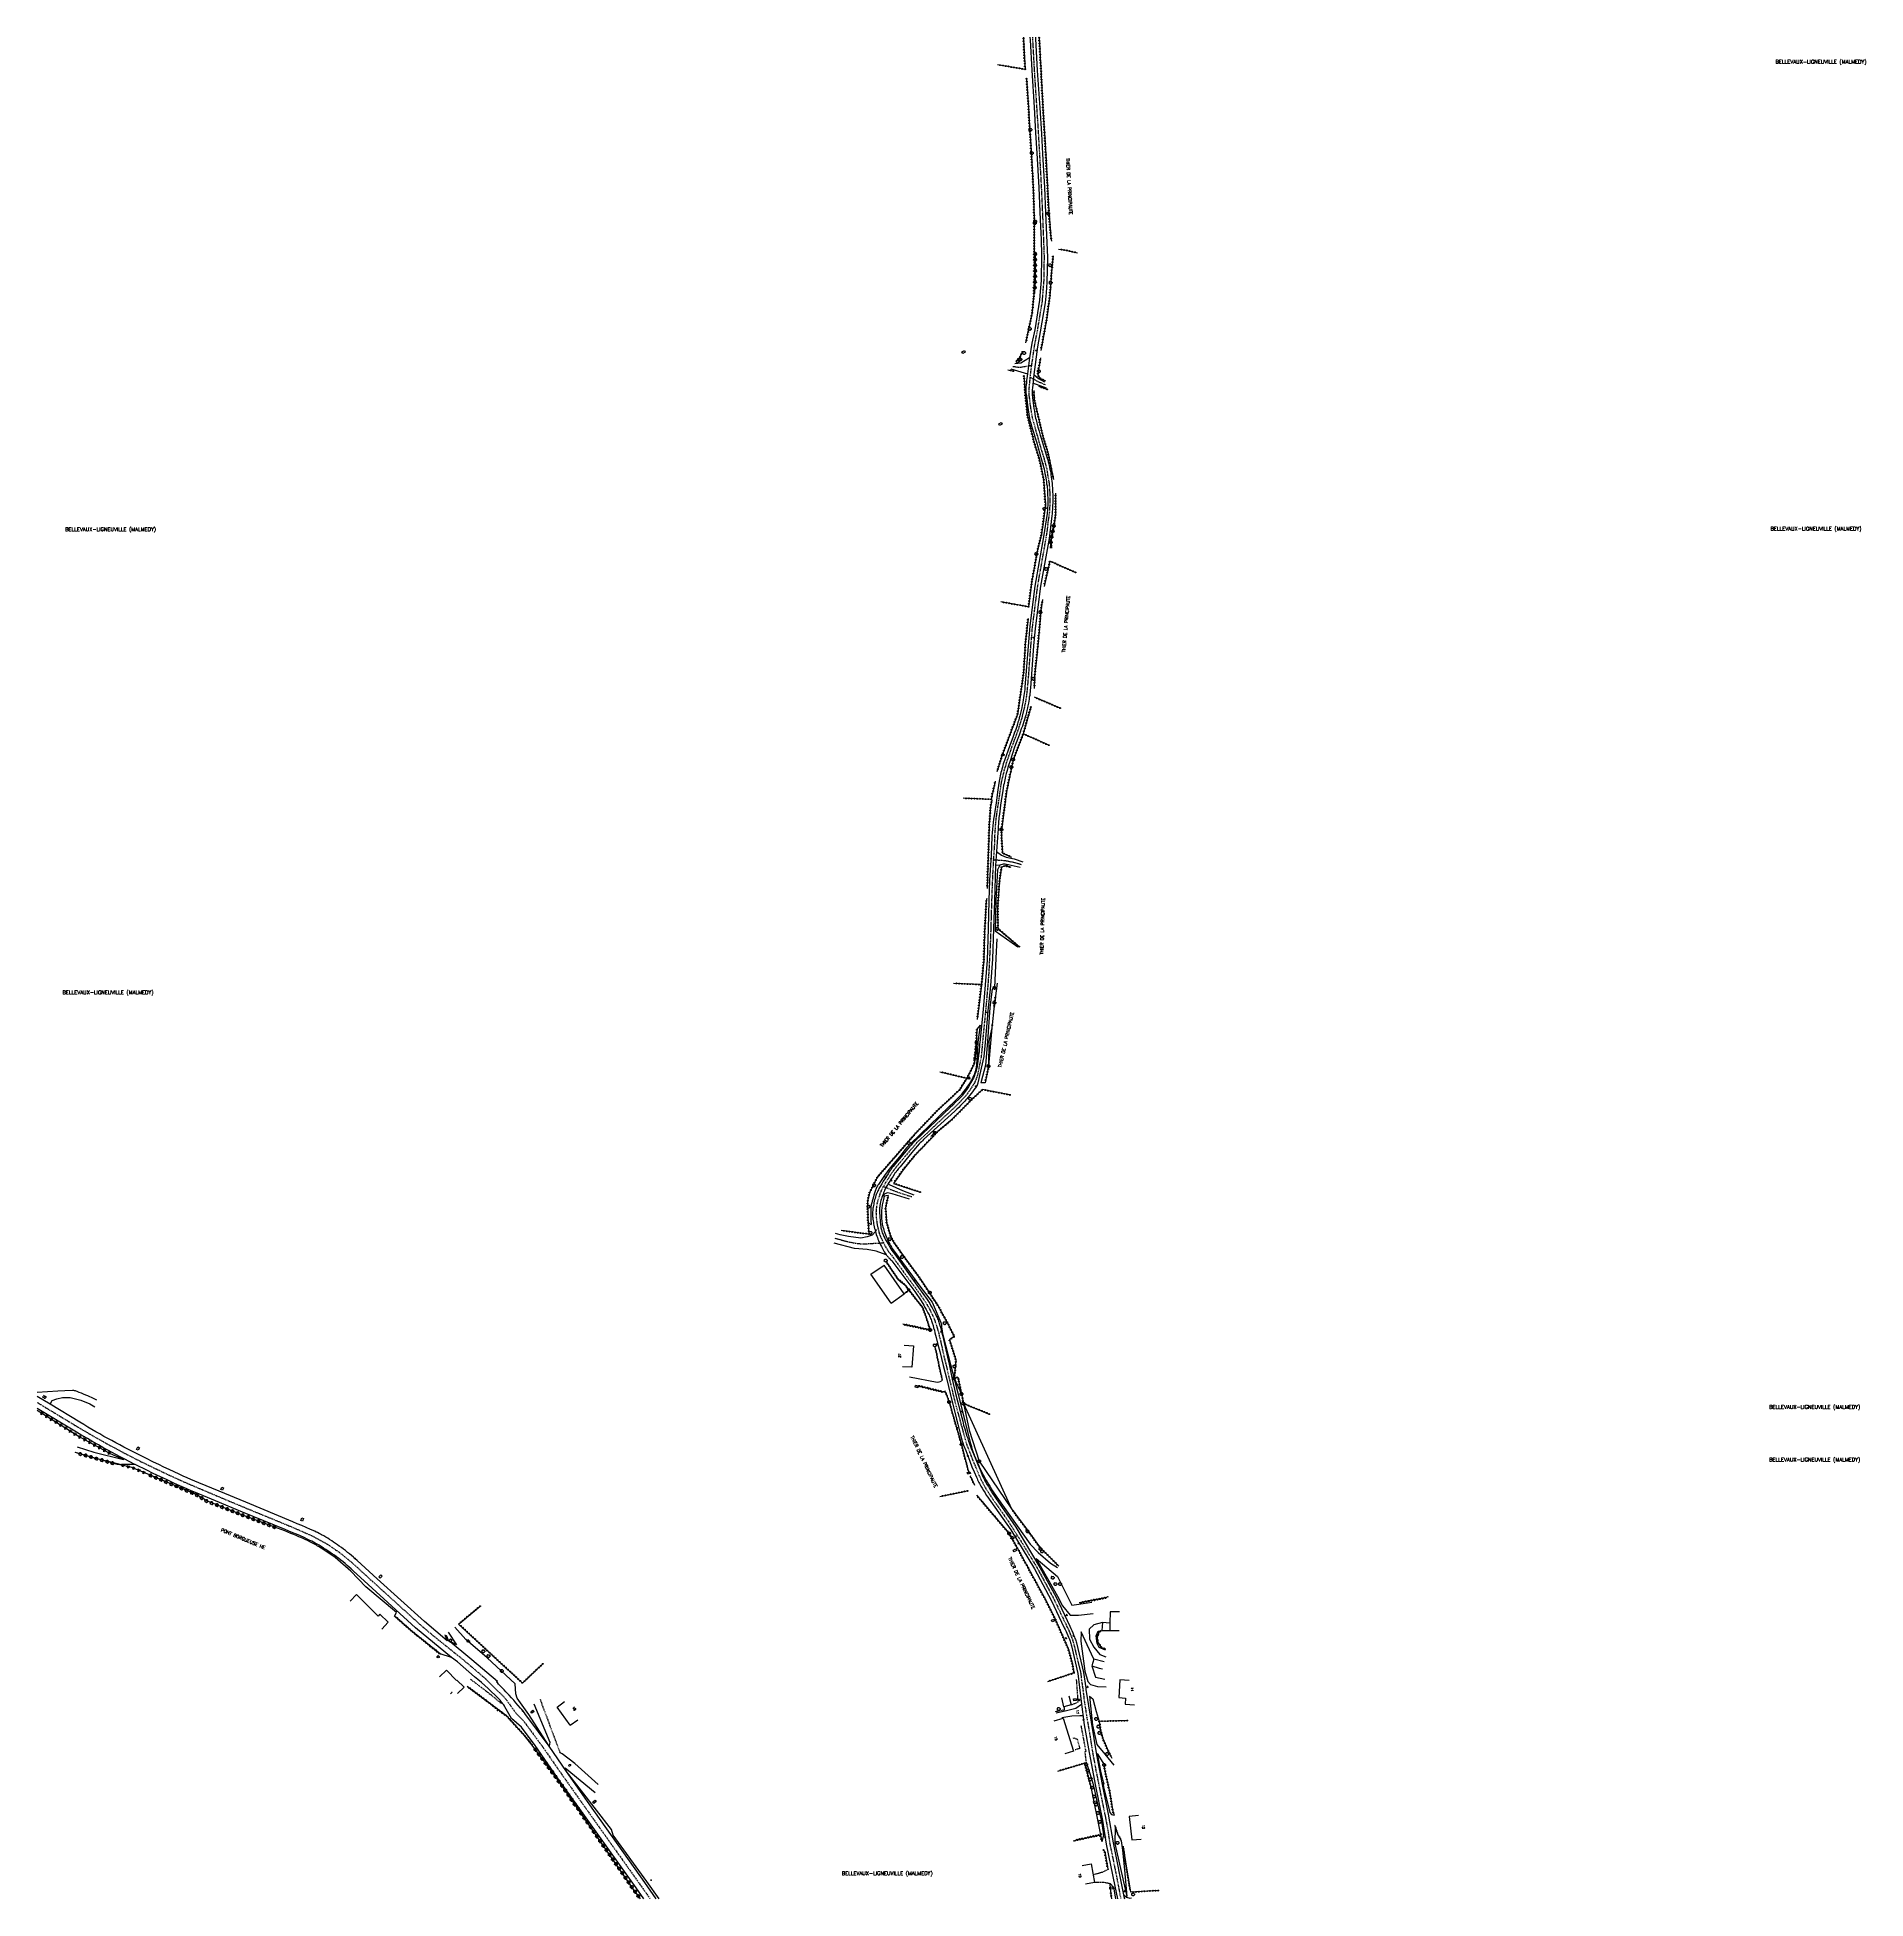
# Model space of a CAD drawing. Header units: millimetres. Extents: x 268000 to 268982, y 119000 to 120000.
import ezdxf
from ezdxf.enums import TextEntityAlignment as Align

# ---------------------------------------------------------------- set-up
doc = ezdxf.new("R2010")
doc.units = ezdxf.units.MM
doc.linetypes.add('DASHED', pattern=[0.75, 0.5, -0.25])
doc.layers.get('0').update_dxf_attribs({"linetype": 'CONTINUOUS'})
for name, color, linetype in [('W0001', 6, 'DASHED'), ('w0003', 5, 'CONTINUOUS'), ('W0008', 7, 'CONTINUOUS'), ('W0010', 4, 'CONTINUOUS'), ('W0017', 7, 'CONTINUOUS'), ('W0070', 7, 'DASHED'), ('W0071', 7, 'CONTINUOUS'), ('W0100', 7, 'CONTINUOUS'), ('w0101', 7, 'CONTINUOUS'), ('W0103', 1, 'CONTINUOUS'), ('W0104', 1, 'CONTINUOUS'), ('W0112', 1, 'DASHED'), ('W0210', 2, 'CONTINUOUS'), ('W0211', 2, 'CONTINUOUS'), ('W0212', 2, 'CONTINUOUS'), ('W0213', 2, 'CONTINUOUS'), ('W0300', 7, 'CONTINUOUS'), ('W0301', 7, 'CONTINUOUS'), ('W0302', 3, 'CONTINUOUS'), ('W0303', 7, 'CONTINUOUS'), ('W0305', 3, 'CONTINUOUS'), ('W0308', 3, 'CONTINUOUS'), ('W0310', 3, 'CONTINUOUS'), ('W0312', 3, 'CONTINUOUS'), ('W0322', 7, 'CONTINUOUS'), ('W0400', 7, 'CONTINUOUS'), ('W0856', 7, 'CONTINUOUS'), ('W0980', 7, 'CONTINUOUS'), ('W0989', 7, 'CONTINUOUS'), ('W0991', 7, 'CONTINUOUS'), ('W1102', 7, 'CONTINUOUS'), ('W1336', 3, 'CONTINUOUS'), ('W1337', 1, 'CONTINUOUS'), ('W1338', 7, 'CONTINUOUS'), ('W1471', 7, 'CONTINUOUS'), ('w1473', 7, 'CONTINUOUS')]:
    doc.layers.add(name, color=color, linetype=linetype)
doc.styles.get("Standard").update_dxf_attribs({"font": 'romans.shx', "width": 0.85})

# ---------------------------------------------------------------- blocks, each defined once
blk = doc.blocks.new('T300')
for p, q in [((-0.8, 0.5), (-0.9, 0.3)), ((-0.9, 0.3), (-0.9, 0.2)), ((-0.9, 0.2), (-0.7, 0.1)), ((-0.7, 0.6), (-0.8, 0.5)), ((-0.8, -0.1), (-0.7, 0.1)), ((-0.6, 0.7), (-0.7, 0.6)), ((-0.7, 0.1), (-0.7, 0.1)), ((-0.5, 0.7), (-0.6, 0.7)), ((-0.3, 0.6), (-0.5, 0.7)), ((-0.3, 0.6), (-0.2, 0.7)), ((-0.2, 0.6), (-0.3, 0.6)), ((-0.2, 0.7), (-0.1, 0.8)), ((-0.1, 0.8), (0.1, 0.8)), ((0.1, 0.8), (0.2, 0.7)), ((0.2, 0.7), (0.3, 0.6)), ((0.3, 0.6), (0.4, 0.5)), ((0.5, 0.5), (0.3, 0.5)), ((0.4, 0.5), (0.4, 0.5)), ((0.6, 0.4), (0.5, 0.5)), ((0.6, 0.4), (0.7, 0.3)), ((0.7, 0.3), (0.7, 0.2)), ((0.7, 0.2), (0.7, 0.1)), ((0.7, 0.1), (0.7, -0.2)), ((-0.8, -0.2), (-0.8, -0.1)), ((-0.7, -0.3), (-0.8, -0.2)), ((-0.8, -0.2), (-0.8, -0.2)), ((-0.7, -0.4), (-0.7, -0.3)), ((-0.5, -0.5), (-0.7, -0.4)), ((-0.4, -0.5), (-0.5, -0.5)), ((-0.4, -0.5), (-0.3, -0.5)), ((-0.3, -0.5), (-0.3, -0.4)), ((-0.3, -0.6), (-0.3, -0.5)), ((-0.3, -0.5), (-0.3, -0.5)), ((-0.2, -0.7), (-0.3, -0.6)), ((-0.1, -0.8), (-0.2, -0.7)), ((0.1, -0.8), (-0.1, -0.8)), ((0.2, -0.7), (0.1, -0.8)), ((0.3, -0.5), (0.2, -0.5)), ((0.3, -0.6), (0.2, -0.7)), ((0.2, -0.7), (0.2, -0.7)), ((0.5, -0.4), (0.3, -0.5)), ((0.3, -0.5), (0.3, -0.6)), ((0.3, -0.5), (0.3, -0.5)), ((0.6, -0.3), (0.5, -0.4)), ((0.7, -0.2), (0.6, -0.3)), ((0.6, -0.3), (0.6, -0.3))]:
    blk.add_line(p, q)
blk = doc.blocks.new('T856')
for p, q in [((-0.125, 0), (0.125, 0)), ((0, 0.125), (0, -0.125))]:
    blk.add_line(p, q)
blk.add_ellipse((0, 0), major_axis=(-0.177, 0.177), ratio=1, start_param=3.9269908, end_param=10.2101761)
blk = doc.blocks.new('T301')
for p, q in [((-0.8, 0.5), (-0.9, 0.3)), ((-0.9, 0.3), (-0.9, 0.2)), ((-0.9, 0.2), (-0.7, 0.1)), ((-0.7, 0.6), (-0.8, 0.5)), ((-0.8, -0.1), (-0.7, 0.1)), ((-0.6, 0.7), (-0.7, 0.6)), ((-0.7, 0.1), (-0.7, 0.1)), ((-0.5, 0.7), (-0.6, 0.7)), ((-0.3, 0.6), (-0.5, 0.7)), ((-0.3, 0.6), (-0.2, 0.7)), ((-0.2, 0.6), (-0.3, 0.6)), ((-0.2, 0.7), (-0.1, 0.8)), ((-0.1, 0.8), (0.1, 0.8)), ((0.1, 0.8), (0.2, 0.7)), ((0.2, 0.7), (0.3, 0.6)), ((0.3, 0.6), (0.4, 0.5)), ((0.5, 0.5), (0.3, 0.5)), ((0.4, 0.5), (0.4, 0.5)), ((0.6, 0.4), (0.5, 0.5)), ((0.6, 0.4), (0.7, 0.3)), ((0.7, 0.3), (0.7, 0.2)), ((0.7, 0.2), (0.7, 0.1)), ((0.7, 0.1), (0.7, -0.2)), ((-0.8, -0.2), (-0.8, -0.1)), ((-0.7, -0.3), (-0.8, -0.2)), ((-0.8, -0.2), (-0.8, -0.2)), ((-0.7, -0.4), (-0.7, -0.3)), ((-0.5, -0.5), (-0.7, -0.4)), ((-0.4, -0.5), (-0.5, -0.5)), ((-0.4, -0.5), (-0.3, -0.5)), ((-0.3, -0.5), (-0.3, -0.4)), ((-0.3, -0.6), (-0.3, -0.5)), ((-0.3, -0.5), (-0.3, -0.5)), ((-0.2, -0.7), (-0.3, -0.6)), ((-0.1, -0.8), (-0.2, -0.7)), ((0.1, -0.8), (-0.1, -0.8)), ((0.2, -0.7), (0.1, -0.8)), ((0.3, -0.5), (0.2, -0.5)), ((0.3, -0.6), (0.2, -0.7)), ((0.2, -0.7), (0.2, -0.7)), ((0.5, -0.4), (0.3, -0.5)), ((0.3, -0.5), (0.3, -0.6)), ((0.3, -0.5), (0.3, -0.5)), ((0.6, -0.3), (0.5, -0.4)), ((0.7, -0.2), (0.6, -0.3)), ((0.6, -0.3), (0.6, -0.3))]:
    blk.add_line(p, q)
blk = doc.blocks.new('T1471')
at = {"color": 0, "linetype": 'Continuous', "flags": 128}
blk.add_lwpolyline([(-0.75, -0.5), (-0.75, 0.5), (0.75, 0.5), (0.75, -0.5), (-0.75, -0.5)], dxfattribs=at)
blk = doc.blocks.new('T303')
for p, q in [((-0.8, 0), (-0.3, 0.2)), ((-0.3, -0.2), (-0.8, 0)), ((-0.3, 0.2), (0, 0.8)), ((0, 0.8), (0.3, 0.2)), ((0.3, 0.2), (0.8, 0)), ((0.8, 0), (0.3, -0.2)), ((-0.5, -0.6), (-0.3, -0.2)), ((0, -0.3), (-0.5, -0.6)), ((0.6, -0.6), (0, -0.3)), ((0.3, -0.2), (0.6, -0.6))]:
    blk.add_line(p, q)
blk = doc.blocks.new('t302o')
for p, q in [((-0.8, 0.5), (-0.9, 0.3)), ((-0.9, 0.3), (-0.9, 0.2)), ((-0.9, 0.2), (-0.7, 0.1)), ((-0.7, 0.6), (-0.8, 0.5)), ((-0.8, -0.1), (-0.7, 0.1)), ((-0.6, 0.7), (-0.7, 0.6)), ((-0.7, 0.1), (-0.7, 0.1)), ((-0.5, 0.7), (-0.6, 0.7)), ((-0.3, 0.6), (-0.5, 0.7)), ((-0.3, 0.6), (-0.2, 0.7)), ((-0.2, 0.6), (-0.3, 0.6)), ((-0.2, 0.7), (-0.1, 0.8)), ((-0.1, 0.8), (0.1, 0.8)), ((0.1, 0.8), (0.2, 0.7)), ((0.2, 0.7), (0.3, 0.6)), ((0.3, 0.6), (0.4, 0.5)), ((0.5, 0.5), (0.3, 0.5)), ((0.4, 0.5), (0.4, 0.5)), ((0.6, 0.4), (0.5, 0.5)), ((0.6, 0.4), (0.7, 0.3)), ((0.7, 0.3), (0.7, 0.2)), ((0.7, 0.2), (0.7, 0.1)), ((0.7, 0.1), (0.7, -0.2)), ((-0.8, -0.2), (-0.8, -0.1)), ((-0.7, -0.3), (-0.8, -0.2)), ((-0.8, -0.2), (-0.8, -0.2)), ((-0.7, -0.4), (-0.7, -0.3)), ((-0.5, -0.5), (-0.7, -0.4)), ((-0.4, -0.5), (-0.5, -0.5)), ((-0.4, -0.5), (-0.3, -0.5)), ((-0.3, -0.5), (-0.3, -0.4)), ((-0.3, -0.6), (-0.3, -0.5)), ((-0.3, -0.5), (-0.3, -0.5)), ((-0.2, -0.7), (-0.3, -0.6)), ((-0.1, -0.8), (-0.2, -0.7)), ((0.1, -0.8), (-0.1, -0.8)), ((0.2, -0.7), (0.1, -0.8)), ((0.3, -0.5), (0.2, -0.5)), ((0.3, -0.6), (0.2, -0.7)), ((0.2, -0.7), (0.2, -0.7)), ((0.5, -0.4), (0.3, -0.5)), ((0.3, -0.5), (0.3, -0.6)), ((0.3, -0.5), (0.3, -0.5)), ((0.6, -0.3), (0.5, -0.4)), ((0.7, -0.2), (0.6, -0.3)), ((0.6, -0.3), (0.6, -0.3))]:
    blk.add_line(p, q)
blk = doc.blocks.new('t322o')
at = {"color": 0, "linetype": 'Continuous'}
for radius in [0.25, 0.15]:
    blk.add_circle((0, 0), radius, dxfattribs=at)
blk = doc.blocks.new('T1473')
at = {"color": 0, "linetype": 'Continuous', "const_width": 0.5, "flags": 128}
blk.add_lwpolyline([(-0.25, 0, 1), (0.25, 0, 1)], format="xyb", close=True, dxfattribs=at)
blk = doc.blocks.new('T400')
for p, q in [((-0.15, 0.3), (0.15, 0.3)), ((-0.15, -0.25), (-0.15, 0.3)), ((-0.15, 0.15), (0.15, 0.15)), ((-0.15, 0), (0.15, 0)), ((0.15, 0.3), (0.15, -0.25)), ((-0.15, -0.15), (0.15, -0.15)), ((-0.15, -0.25), (-0.15, -0.3)), ((-0.15, -0.3), (0.15, -0.3)), ((0.15, -0.3), (0.15, -0.25))]:
    blk.add_line(p, q)
blk = doc.blocks.new('t305o')
for p, q in [((-0.8, 0), (-0.3, 0.2)), ((-0.3, -0.2), (-0.8, 0)), ((-0.3, 0.2), (0, 0.8)), ((0, 0.8), (0.3, 0.2)), ((0.3, 0.2), (0.8, 0)), ((0.8, 0), (0.3, -0.2)), ((-0.5, -0.6), (-0.3, -0.2)), ((0, -0.3), (-0.5, -0.6)), ((0.6, -0.6), (0, -0.3)), ((0.3, -0.2), (0.6, -0.6))]:
    blk.add_line(p, q)
blk = doc.blocks.new('t310o')
at = {"color": 0, "linetype": 'Continuous'}
for centre, start, end in [((-0.5, 0.4), 216.8699, 323.1304), ((0.5, -0.4), 36.8699, 143.1303)]:
    blk.add_arc(centre, 0.625, start, end, dxfattribs=at)

msp = doc.modelspace()

# ---------------------------------------------------------------- linework, layer by layer
at = {"layer": 'W0001'}
for points in [[(268514.4, 119570.3), (268514.5, 119570.9), (268515, 119578.1), (268515.5, 119582.3), (268516.8, 119591), (268518.1, 119600), (268519.5, 119605.9), (268521.1, 119611.2), (268523.8, 119619.1), (268525.6, 119623.9), (268527.4, 119628.9), (268529.3, 119635.1), (268530.4, 119639.8), (268531.2, 119643.4), (268531.8, 119647.8), (268532.1, 119650.6), (268532.8, 119658.9), (268533.6, 119670.1), (268534.7, 119683.1), (268537.5, 119705.2), (268542.1, 119731.2), (268542.6, 119734.3), (268543.3, 119740.4), (268543.9, 119744.6), (268544.2, 119749.1), (268544.2, 119754.7), (268543.8, 119760.3), (268543.1, 119764.2), (268542.5, 119768.1), (268541.1, 119773.4), (268538.1, 119783.4), (268534.7, 119795.6), (268533.8, 119801.1), (268533, 119807.2), (268533, 119811.7), (268533.5, 119817.3), (268533.7, 119819), (268534.2, 119823.3), (268534.3, 119823.8), (268535.3, 119830.7), (268535.9, 119834.7), (268537.4, 119842.4), (268540, 119858), (268540.4, 119863), (268540.9, 119869), (268541.1, 119882.4), (268540.3, 119903.7), (268539.6, 119919.3), (268538.6, 119937.6), (268538, 119948.3), (268537.1, 119962.3), (268535.8, 119982.1), (268534.9, 119998.9), (268534.8, 120000)], [(268514.4, 119570.3), (268514.2, 119566.2), (268513.9, 119561.6), (268513.7, 119557.8), (268513.7, 119558), (268513.3, 119551), (268512.9, 119541.6), (268512.5, 119528.6), (268512.3, 119521.2), (268512, 119512.8), (268511.2, 119497.4), (268510.7, 119490.8), (268509.6, 119478.3), (268507.8, 119459.9), (268507.5, 119456.2), (268507.1, 119452), (268506.3, 119448.4), (268505.9, 119446.1), (268505.1, 119442.4), (268504.2, 119439.6), (268502.7, 119436.9), (268500.8, 119434.1), (268498.8, 119431.4), (268495.5, 119427.7), (268492.8, 119425.1), (268482.8, 119415.8), (268472.8, 119406.4), (268470.7, 119404), (268468.9, 119401.9), (268467.3, 119400.1), (268466, 119398.5), (268463.6, 119395.6), (268462, 119393.7), (268461.2, 119392.7), (268459.9, 119391), (268458.7, 119389.3), (268457.3, 119387), (268455.8, 119384.7), (268454.5, 119382.6), (268454.5, 119382.6), (268453.5, 119380.6), (268452.9, 119379.2), (268452.3, 119377.3), (268451.6, 119375.1), (268451.2, 119373.6), (268450.9, 119372.1), (268450.6, 119368.6), (268450.8, 119365.7), (268451, 119364), (268451.2, 119362.2), (268451.6, 119360.4), (268452.4, 119357.3), (268453.1, 119355.7), (268453.9, 119353.8), (268454.6, 119352.4), (268455.4, 119350.8), (268457.1, 119348), (268459.8, 119344.6), (268466.3, 119335.5), (268472.4, 119327.3), (268474.7, 119324.2), (268477.2, 119320.5), (268478.4, 119318.5), (268479.6, 119316.3), (268481, 119313.5), (268481.9, 119311.5), (268482.5, 119309.8), (268483.1, 119307.9), (268483.6, 119306.3), (268484.3, 119303.7), (268484.9, 119301.2), (268485.6, 119298.3), (268487.1, 119291.5), (268488.3, 119286.8), (268489.6, 119280.9), (268491.5, 119273.4), (268491.9, 119271.4), (268493.7, 119264.5), (268497.3, 119251.3), (268499.2, 119244.3), (268500.1, 119242.1), (268501.8, 119237.7), (268502.7, 119235.5), (268503.5, 119233.4), (268505, 119229.9), (268505.9, 119227.7), (268507.2, 119224.9), (268508.6, 119222.2), (268509.7, 119220.3), (268511.8, 119217), (268513.2, 119214.9), (268516.3, 119210.5), (268521.7, 119202.8), (268527.5, 119193.7), (268534.1, 119182.9), (268537.3, 119177.6), (268541.6, 119169.6), (268546.1, 119161.2), (268549.8, 119153.4), (268553.3, 119146), (268554, 119144.6), (268555, 119142.3), (268555.7, 119140.5), (268556.6, 119137.9), (268556.9, 119136.6), (268560.6, 119121.2), (268561, 119117.5), (268561.7, 119112.9), (268562.5, 119106.1), (268563.9, 119097.3), (268565.7, 119086.7), (268567.1, 119077.9), (268568.8, 119068.8), (268570.4, 119060.9), (268571.3, 119056.3), (268572.9, 119048.4), (268573.9, 119043.7), (268575.3, 119036), (268576.2, 119029.7), (268577.7, 119022.5), (268580, 119011.2), (268581.7, 119002.2), (268582.2, 119000)], [(268000, 119266.6), (268022, 119253.3), (268027.8, 119249.9), (268036.9, 119244.7), (268046, 119239.8), (268055.8, 119234.8), (268064.3, 119230.7), (268072.5, 119226.8), (268081.7, 119222.7), (268096.8, 119216.3), (268111.1, 119210.3), (268135.2, 119200.4), (268147.6, 119195), (268156, 119190.4), (268162.4, 119186), (268168.7, 119180.9), (268176.2, 119174.1), (268180.2, 119170.4), (268205.7, 119147.3), (268211.8, 119142.1), (268229.6, 119127.8), (268241.1, 119118), (268251.9, 119107.1), (268257.2, 119099.7), (268261.6, 119095.1), (268271.2, 119082.1), (268281.9, 119066.7), (268294.5, 119048.9), (268324.1, 119007.3), (268329.3, 119000)]]:
    msp.add_lwpolyline(points, dxfattribs=at)
at = {"layer": 'w0003'}
msp.add_lwpolyline([(268220.2, 119138.8), (268219.4, 119141), (268219.8, 119141.2), (268220.7, 119139)], dxfattribs=at)
at = {"layer": 'W0008'}
for points in [[(268533.3, 120000), (268533.4, 119998.6), (268534.3, 119982.1), (268535.6, 119962.4), (268536.4, 119948.6), (268537.1, 119937.8), (268538.1, 119919.3), (268538.9, 119901.9), (268539.3, 119891.4), (268539.6, 119883), (268539.4, 119869.4), (268538.9, 119863.4), (268538.4, 119858.8), (268536, 119842.9), (268534.4, 119835.6), (268533.1, 119827.8), (268532, 119819.2), (268531.6, 119816.6), (268531.5, 119815.7), (268531.4, 119814.9), (268531.4, 119814), (268531.3, 119813.2), (268531.2, 119812.3), (268531.2, 119811.4), (268531.2, 119810.8), (268531.2, 119810.1), (268531.2, 119809.5), (268531.2, 119808.9), (268531.3, 119808.2), (268531.4, 119807.6), (268531.6, 119805.8), (268531.8, 119804.1), (268532, 119802.3), (268532.4, 119799.9), (268532.7, 119797.5), (268533.1, 119795.1), (268533.2, 119794.6), (268533.3, 119794.1), (268533.4, 119793.6), (268533.6, 119793.2), (268534.4, 119790.5), (268535.2, 119787.9), (268536, 119785.3), (268536.8, 119782.7), (268539.6, 119773), (268539.9, 119771.8), (268540.3, 119770.5), (268540.6, 119769.3), (268540.9, 119768.1), (268541.1, 119766.9), (268541.4, 119765.7), (268541.6, 119764.4), (268541.9, 119763.2), (268542, 119762.2), (268542.2, 119761.2), (268542.3, 119760.1), (268542.5, 119759.1), (268542.6, 119758.1), (268542.7, 119757), (268542.7, 119756), (268542.8, 119755), (268542.8, 119753.9), (268542.9, 119752.8), (268542.9, 119751.7), (268542.9, 119750.6), (268542.9, 119749.4), (268542.9, 119748.3), (268542.8, 119747.6), (268542.8, 119746.9), (268542.7, 119746.2), (268542.7, 119745.5), (268542.6, 119744.8), (268542.5, 119744.1), (268540.7, 119731.7), (268536, 119705.2), (268533.2, 119683.8), (268530.6, 119650.8), (268530.5, 119649.6), (268530.4, 119648.5), (268530.2, 119647.4), (268530.1, 119646.3), (268529.9, 119645.1), (268529.7, 119644), (268529.5, 119642.6), (268529.2, 119641.2), (268528.9, 119639.8), (268528.6, 119638.4), (268528.2, 119636.9), (268527.9, 119635.5), (268527.6, 119634.4), (268527.3, 119633.2), (268526.9, 119632.1), (268526.6, 119630.9), (268526.2, 119629.8), (268525.9, 119628.7), (268525.5, 119627.6), (268525.1, 119626.6), (268524.7, 119625.5), (268524.3, 119624.4), (268522.5, 119619.6), (268519.7, 119611.5), (268519.3, 119610.6), (268519, 119609.7), (268518.7, 119608.7), (268518.5, 119607.8), (268518.2, 119606.9), (268518, 119605.9), (268517.7, 119605), (268517.5, 119604.1), (268517.3, 119603.2), (268517.2, 119602.2), (268517, 119601.3), (268516.8, 119600.4), (268516.5, 119598), (268516.1, 119595.7), (268515.1, 119588.8), (268514.1, 119581.8), (268513.8, 119580), (268513.6, 119578.1), (268513.4, 119576.3), (268513.2, 119574.5), (268513, 119572.6), (268512.8, 119570.8), (268512.8, 119570.5)], [(268536.3, 120000), (268536.4, 119999.2), (268537.3, 119982.2), (268538.6, 119962.1), (268539.5, 119948.1), (268540.1, 119937.3), (268541.2, 119919.2), (268541.7, 119905.6), (268542.7, 119881.7), (268542.4, 119868.5), (268542, 119862.7), (268541.5, 119857.3), (268538.9, 119841.8), (268537.4, 119833.7), (268535.4, 119818.8), (268534.7, 119811.5), (268534.6, 119810.8), (268534.6, 119810), (268534.6, 119809.3), (268534.6, 119808.6), (268534.6, 119807.8), (268534.7, 119807.1), (268534.7, 119806.4), (268534.9, 119804.9), (268535, 119803.5), (268535.2, 119802), (268535.5, 119800.5), (268535.7, 119799.1), (268535.9, 119797.6), (268536.2, 119796.2), (268536.4, 119795.3), (268536.6, 119794.5), (268536.8, 119793.6), (268537, 119792.8), (268537.6, 119790.6), (268538.2, 119788.4), (268538.8, 119786.2), (268539.5, 119784.1), (268542.6, 119773.8), (268542.9, 119772.9), (268543.2, 119771.9), (268543.4, 119770.9), (268543.7, 119769.9), (268543.9, 119768.9), (268544.1, 119767.9), (268544.3, 119766.9), (268544.5, 119765.9), (268544.6, 119764.9), (268544.8, 119763.8), (268545, 119762.6), (268545.1, 119761.5), (268545.2, 119760.3), (268545.3, 119759.1), (268545.4, 119758), (268545.5, 119756.8), (268545.5, 119755.6), (268545.6, 119754.5), (268545.6, 119753.3), (268545.6, 119752.1), (268545.6, 119750.9), (268545.6, 119749.7), (268545.5, 119748.5), (268545.5, 119747.4), (268545.4, 119746.3), (268545.3, 119745.2), (268545.2, 119744), (268545.1, 119742.9), (268543.6, 119730.7), (268539, 119705.2), (268536.1, 119682.4), (268535.2, 119673), (268533.6, 119650.4), (268533.5, 119649.4), (268533.4, 119648.4), (268533.3, 119647.4), (268533.2, 119646.4), (268533, 119645.4), (268532.9, 119644.4), (268532.7, 119643.4), (268532.5, 119642.2), (268532.2, 119640.9), (268532, 119639.7), (268531.7, 119638.4), (268531.4, 119637.2), (268531.1, 119635.9), (268530.8, 119634.7), (268530.4, 119633.5), (268530.1, 119632.4), (268529.7, 119631.2), (268529.3, 119630), (268528.7, 119628.4), (268528.1, 119626.7), (268527.5, 119625), (268526.9, 119623.3), (268525, 119618.6), (268522.5, 119610.8), (268522, 119609.3), (268521.5, 119607.7), (268521.1, 119606.1), (268520.6, 119604.5), (268520.2, 119603), (268520, 119602), (268519.8, 119601.1), (268519.6, 119600.1), (268519.4, 119599.2), (268519.2, 119598.2), (268518.8, 119595.2), (268518.3, 119592.2), (268517.6, 119587.5), (268516.9, 119582.7), (268516.8, 119581.8), (268516.7, 119580.8), (268516.6, 119579.8), (268516.5, 119578.8), (268516.2, 119574.6), (268515.9, 119570.3), (268515.9, 119570.1)], [(268512.8, 119570.5), (268512.8, 119570.5), (268512.5, 119560.7), (268511.6, 119547.1), (268511.3, 119536.3), (268510.9, 119521), (268510.3, 119504.2), (268509.2, 119491), (268508.2, 119477.7), (268506.4, 119459.9), (268506.3, 119459), (268506.2, 119458.2), (268506.2, 119457.3), (268506.1, 119456.5), (268506.1, 119455.9), (268506, 119455.3), (268506, 119454.8), (268505.9, 119454.2), (268505.6, 119451.4), (268505.2, 119448.6), (268505, 119447.7), (268504.9, 119446.8), (268504.8, 119446.3), (268504.7, 119445.7), (268504.5, 119445.2), (268504.4, 119444.7), (268504.2, 119444.2), (268504.1, 119443.7), (268503.8, 119443), (268503.5, 119442.3), (268503.3, 119441.6), (268503, 119440.9), (268502.6, 119440.2), (268502.3, 119439.5), (268502.1, 119439), (268501.8, 119438.6), (268501.6, 119438.1), (268501.3, 119437.7), (268500.3, 119436.2), (268499.2, 119434.6), (268498.2, 119433.2), (268497.1, 119431.7), (268497, 119431.4), (268496.8, 119431.2), (268496.6, 119431), (268496.4, 119430.8), (268494.9, 119429.3), (268493.4, 119427.9), (268491.9, 119426.4), (268490.4, 119425), (268471.8, 119407.3), (268471.4, 119406.9), (268470.9, 119406.4), (268470.5, 119406), (268469.6, 119404.9), (268468.7, 119403.9), (268467.8, 119402.9), (268465.1, 119399.7), (268462.4, 119396.5), (268461.1, 119394.9), (268459.8, 119393.3), (268459.2, 119392.6), (268458.7, 119391.8), (268458.1, 119391.1), (268457.6, 119390.3), (268457.1, 119389.5), (268456.2, 119388.2), (268455.3, 119386.8), (268454.5, 119385.5), (268453.7, 119384.1), (268452.9, 119382.7), (268452.5, 119382.1), (268452.2, 119381.5), (268451.9, 119380.9), (268451.6, 119380.3), (268451.4, 119379.7), (268451.1, 119379), (268450.8, 119378.4), (268450.6, 119377.7), (268450.4, 119377), (268450.1, 119376.2), (268449.9, 119375.5), (268449.7, 119374.7), (268449.5, 119373.9), (268449.4, 119373.2), (268449.2, 119372.4), (268449.1, 119371.6), (268449, 119371), (268448.9, 119370.4), (268448.9, 119369.7), (268448.8, 119369.1), (268448.8, 119368.5), (268448.8, 119367.8), (268448.8, 119367.2), (268448.8, 119366.5), (268448.9, 119365.9), (268449, 119365.1), (268449.1, 119364.2), (268449.2, 119363.4), (268449.3, 119362.6), (268449.5, 119361.8), (268449.7, 119361), (268449.8, 119360.1), (268450.1, 119359.3), (268450.3, 119358.5), (268450.5, 119357.7), (268450.8, 119356.9), (268451.1, 119356), (268451.4, 119355.2), (268451.7, 119354.4), (268452, 119353.6), (268452.4, 119352.8), (268452.7, 119352), (268453.1, 119351.2), (268453.5, 119350.4), (268453.9, 119349.7), (268454.3, 119348.9), (268454.7, 119348.2), (268455.1, 119347.5), (268455.6, 119346.8), (268456, 119346), (268456.2, 119345.8), (268456.4, 119345.5), (268456.6, 119345.3), (268456.8, 119345), (268457.1, 119344.8), (268457.3, 119344.6), (268457.6, 119344.3), (268458, 119344), (268458.2, 119343.7), (268458.5, 119343.3), (268458.8, 119343), (268459.1, 119342.7), (268471.4, 119326.3), (268474.9, 119321.2), (268476.3, 119318.9), (268476.9, 119317.7), (268477.6, 119316.6), (268478.2, 119315.4), (268478.5, 119314.8), (268478.8, 119314.2), (268479.1, 119313.6), (268479.4, 119313), (268479.7, 119312.4), (268479.9, 119311.8), (268480.2, 119311.1), (268480.4, 119310.5), (268480.8, 119309.3), (268481.3, 119308), (268481.6, 119306.7), (268482, 119305.4), (268482.3, 119304.1), (268483, 119301.5), (268483.9, 119297.7), (268484.9, 119294), (268485.8, 119290.2), (268486.8, 119286.5), (268488.6, 119279), (268490.5, 119271.4), (268493.9, 119257.7), (268494.6, 119254.9), (268495.3, 119252.1), (268496.1, 119249.3), (268496.8, 119246.6), (268497, 119245.8), (268497.2, 119245.1), (268497.5, 119244.4), (268497.7, 119243.7), (268498.8, 119240.8), (268500, 119237.9), (268501.1, 119235), (268502.2, 119232.1), (268503.4, 119229.3), (268504.6, 119226.5), (268504.9, 119225.8), (268505.2, 119225.1), (268505.5, 119224.4), (268505.8, 119223.7), (268506.2, 119223), (268506.6, 119222.4), (268507, 119221.7), (268507.7, 119220.5), (268508.4, 119219.3), (268509.2, 119218.1), (268509.9, 119216.9), (268510.7, 119215.8), (268511.5, 119214.6), (268512.3, 119213.4), (268523, 119198.2), (268535.8, 119177.3), (268544.8, 119160.4), (268551.8, 119145.6), (268552.3, 119144.6), (268552.8, 119143.6), (268553.2, 119142.6), (268553.6, 119141.5), (268554.1, 119140.5), (268554.5, 119139.5), (268554.7, 119138.9), (268554.9, 119138.3), (268555.1, 119137.7), (268555.3, 119137.1), (268555.4, 119136.5), (268555.6, 119135.9), (268559.1, 119121), (268560.8, 119105.9), (268562.4, 119093.5), (268565.1, 119078.6), (268568.6, 119060.4), (268572.4, 119042), (268574.3, 119029.3), (268579, 119006.7), (268580.3, 119000)], [(268515.9, 119570.1), (268515.4, 119562.5), (268514.9, 119555), (268514.2, 119536.1), (268513.7, 119521.3), (268513.2, 119504.8), (268512.1, 119490.6), (268512, 119488.7), (268510.9, 119478.8), (268509.3, 119460), (268508.6, 119452.5), (268505.4, 119438.3), (268505.3, 119438), (268505.2, 119437.7), (268505.1, 119437.5), (268505, 119437.2), (268504.9, 119436.9), (268504.7, 119436.7), (268504.6, 119436.4), (268503.9, 119435.4), (268503.2, 119434.5), (268502.5, 119433.5), (268501.7, 119432.5), (268501, 119431.6), (268500.2, 119430.7), (268499.5, 119429.7), (268498.9, 119429.1), (268498.3, 119428.4), (268497.7, 119427.8), (268497.1, 119427.2), (268496.1, 119426.1), (268495.1, 119425.1), (268494, 119424.1), (268493, 119423.1), (268476.2, 119407.8), (268475.6, 119407.2), (268475, 119406.6), (268474.4, 119406), (268473.9, 119405.5), (268472.8, 119404.3), (268471.8, 119403.2), (268470.8, 119402), (268469.8, 119400.8), (268466.7, 119397), (268463.6, 119393.2), (268462.8, 119392.3), (268462, 119391.3), (268461.6, 119390.8), (268461.2, 119390.2), (268460.8, 119389.7), (268460.4, 119389.1), (268459.6, 119387.9), (268458.8, 119386.7), (268458, 119385.4), (268457.2, 119384.2), (268456.8, 119383.6), (268456.5, 119383), (268456.1, 119382.4), (268455.8, 119381.8), (268455.5, 119381.2), (268455.2, 119380.6), (268455, 119379.9), (268454.7, 119379.3), (268454.4, 119378.5), (268454.1, 119377.6), (268453.8, 119376.8), (268453.6, 119376), (268453.3, 119375.1), (268453.1, 119374.3), (268452.9, 119373.4), (268452.7, 119372.5), (268452.6, 119372.1), (268452.6, 119371.7), (268452.5, 119371.2), (268452.5, 119370.8), (268452.5, 119370.4), (268452.5, 119369.9), (268452.5, 119369.5), (268452.5, 119368.3), (268452.6, 119367.1), (268452.7, 119365.9), (268452.8, 119364.6), (268452.9, 119363.4), (268453.1, 119362.2), (268453.2, 119361), (268453.3, 119360.5), (268453.4, 119359.9), (268453.5, 119359.4), (268453.7, 119358.9), (268453.8, 119358.4), (268454, 119357.8), (268454.2, 119357.3), (268454.4, 119356.8), (268454.6, 119356.3), (268454.8, 119355.8), (268455.3, 119354.9), (268455.8, 119353.9), (268456.4, 119352.9), (268456.9, 119352), (268457.5, 119351.1), (268458, 119350.1), (268458.6, 119349.2), (268459.2, 119348.3), (268459.8, 119347.4), (268460.5, 119346.5), (268473.5, 119328.3), (268478.1, 119322), (268479.5, 119319.8), (268480.1, 119318.6), (268480.8, 119317.5), (268481.4, 119316.3), (268482.1, 119315.1), (268482.6, 119314), (268483.2, 119312.8), (268483.5, 119312.2), (268483.7, 119311.6), (268484, 119311), (268484.2, 119310.3), (268484.4, 119309.7), (268484.6, 119309.1), (268484.8, 119308.5), (268485, 119307.9), (268485.4, 119306.6), (268485.7, 119305.3), (268486.3, 119302.8), (268487.2, 119298.8), (268488.1, 119294.9), (268489, 119291), (268489.9, 119287.1), (268491.6, 119279.2), (268493.4, 119271.4), (268496.7, 119258.6), (268497.2, 119256.6), (268497.7, 119254.5), (268498.3, 119252.5), (268498.9, 119250.5), (268499.4, 119248.5), (268499.7, 119247.7), (268499.9, 119247), (268500.1, 119246.3), (268500.4, 119245.6), (268500.7, 119244.9), (268501.8, 119241.9), (268503, 119239), (268504.2, 119236), (268505.4, 119233.2), (268506.5, 119230.4), (268507.7, 119227.6), (268508.1, 119226.7), (268508.5, 119225.9), (268508.9, 119225.1), (268509.3, 119224.2), (268509.8, 119223.4), (268510.2, 119222.6), (268511, 119221.4), (268511.7, 119220.1), (268512.5, 119218.9), (268513.3, 119217.7), (268514.1, 119216.5), (268514.9, 119215.3), (268525.7, 119199.7), (268538.7, 119178), (268547.4, 119162), (268554.8, 119146.4), (268555.3, 119145.2), (268555.9, 119144.1), (268556.4, 119142.9), (268556.8, 119141.7), (268557.3, 119140.6), (268557.5, 119139.9), (268557.8, 119139.3), (268558, 119138.7), (268558.1, 119138), (268558.3, 119137.4), (268562.1, 119121.5), (268563.4, 119113.4), (268563.4, 119112.4), (268569, 119077.3), (268572.1, 119061.3), (268575.4, 119045.5), (268578.1, 119030), (268583.8, 119001.3), (268584.1, 119000)], [(268332.6, 119000), (268326.4, 119008.8), (268296.9, 119050.5), (268284.3, 119068.3), (268275, 119081.9), (268263, 119098.1), (268262.4, 119099), (268261.7, 119099.9), (268261, 119100.7), (268260.3, 119101.6), (268259.6, 119102.4), (268258.4, 119103.8), (268257.2, 119105.2), (268256, 119106.6), (268254.8, 119108), (268253.6, 119109.4), (268252.7, 119110.3), (268251.8, 119111.2), (268250.9, 119112.2), (268250, 119113.1), (268249.3, 119113.8), (268248.6, 119114.6), (268247.9, 119115.3), (268247.2, 119116.1), (268246.8, 119116.5), (268247.2, 119116.8), (268233.5, 119128.3), (268220.8, 119138.9), (268220.7, 119139), (268220.3, 119138.6), (268208, 119149), (268182.6, 119171.9), (268171.9, 119181.7), (268170.9, 119182.6), (268169.9, 119183.5), (268168.8, 119184.4), (268167.8, 119185.3), (268166.7, 119186.1), (268165.6, 119187), (268164.5, 119187.8), (268163.4, 119188.7), (268162.3, 119189.5), (268161.3, 119190.2), (268160.3, 119190.9), (268159.2, 119191.6), (268158.2, 119192.3), (268157.1, 119193), (268156.1, 119193.7), (268155, 119194.3), (268153.9, 119194.9), (268152.8, 119195.5), (268152.1, 119195.9), (268151.4, 119196.3), (268150.6, 119196.7), (268149.9, 119197), (268149.1, 119197.4), (268146.8, 119198.4), (268144.4, 119199.5), (268142.1, 119200.5), (268139.7, 119201.5), (268137.3, 119202.5), (268112, 119213), (268097.8, 119218.9), (268086.9, 119223.4), (268084.7, 119224.3), (268082.6, 119225.2), (268080.5, 119226.2), (268078.4, 119227.1), (268076.3, 119228.1), (268073.5, 119229.3), (268070.8, 119230.6), (268068, 119231.9), (268065.3, 119233.3), (268062.5, 119234.6), (268058.3, 119236.7), (268052.9, 119239.3), (268050.8, 119240.4), (268048.6, 119241.5), (268046.5, 119242.6), (268044.3, 119243.8), (268042.2, 119244.9), (268040, 119246.1), (268037.9, 119247.2), (268035.7, 119248.4), (268033.6, 119249.7), (268031.4, 119250.9), (268029.3, 119252.1), (268027.1, 119253.4), (268025, 119254.7), (268022.9, 119256), (268007, 119265.7), (268000, 119269.9)], [(268325.9, 119000), (268321.8, 119005.8), (268292.2, 119047.3), (268279.6, 119065), (268267.5, 119082.3), (268260.1, 119092.1), (268254.8, 119096.9), (268251.3, 119103.1), (268251.1, 119103.3), (268251, 119103.6), (268250.6, 119104.2), (268250.2, 119104.8), (268249.8, 119105.3), (268249.5, 119105.7), (268249.1, 119106.2), (268248.7, 119106.6), (268248.3, 119107.1), (268247.9, 119107.5), (268247.5, 119107.9), (268245.8, 119109.6), (268244, 119111.2), (268242.2, 119112.9), (268240.5, 119114.5), (268238.7, 119116.1), (268236.8, 119117.7), (268235, 119119.3), (268225.7, 119127.3), (268222.5, 119129.6), (268203.3, 119145.6), (268177.8, 119168.9), (268169.8, 119176.2), (268168.7, 119177.2), (268167.6, 119178.2), (268166.5, 119179.1), (268165.4, 119180.1), (268164.3, 119181), (268163.2, 119181.9), (268162, 119182.8), (268160.8, 119183.7), (268159.7, 119184.5), (268158.5, 119185.3), (268157.4, 119186.1), (268156.2, 119186.9), (268155, 119187.7), (268153.8, 119188.4), (268152.6, 119189.2), (268151.4, 119189.9), (268150.4, 119190.5), (268149.4, 119191), (268148.5, 119191.5), (268147.5, 119192.1), (268146.4, 119192.5), (268145.4, 119193), (268143.4, 119194), (268141.4, 119194.9), (268139.3, 119195.8), (268137.3, 119196.6), (268135.2, 119197.5), (268133.2, 119198.4), (268110.3, 119207.6), (268095.8, 119213.7), (268085.1, 119218.2), (268082.7, 119219.2), (268080.3, 119220.2), (268077.8, 119221.3), (268075.4, 119222.4), (268073, 119223.5), (268070.2, 119224.8), (268067.5, 119226.1), (268064.7, 119227.4), (268062, 119228.7), (268059.2, 119230), (268052.7, 119233.2), (268052.6, 119233.3), (268052.5, 119233.3), (268046.7, 119236.3), (268044.5, 119237.4), (268042.3, 119238.6), (268040.2, 119239.7), (268038, 119240.9), (268035.8, 119242.1), (268032.9, 119243.8), (268029.9, 119245.5), (268027, 119247.2), (268024, 119248.9), (268021.1, 119250.6), (268000, 119263.3)]]:
    msp.add_lwpolyline(points, dxfattribs=at)
at = {"layer": 'W0010'}
msp.add_lwpolyline([(268154.6, 119187.1), (268151.2, 119189.2), (268150.6, 119189.5), (268150.1, 119189.9), (268149.6, 119190.2), (268149, 119190.5), (268147.8, 119191.1), (268146.5, 119191.7), (268145.2, 119192.4), (268144, 119193), (268142.8, 119193.5), (268141.7, 119194), (268140.6, 119194.5), (268139.4, 119195), (268137.8, 119195.7), (268136.2, 119196.3), (268134.6, 119196.9), (268133, 119197.6), (268129.1, 119199)], dxfattribs=at)
at = {"layer": 'W0017'}
for points in [[(268032.1, 119267.8), (268030.3, 119268.7), (268027.2, 119270.1), (268026.1, 119270.6), (268024.9, 119271.1), (268023.8, 119271.6), (268022.6, 119272), (268021.4, 119272.5), (268021, 119272.6), (268020.6, 119272.8), (268020.1, 119272.9), (268019.7, 119273), (268019.2, 119273), (268019, 119273.1), (268018.9, 119273.1), (268014.9, 119272.9), (268011, 119272.6), (268000, 119272)], [(268007, 119265.7), (268008.1, 119267.6), (268010.5, 119268.6), (268013.6, 119269.3), (268017.7, 119269.3), (268023.5, 119267.9), (268028.2, 119265.8), (268030.9, 119264.3)], [(268021.5, 119242.7), (268030.4, 119240), (268046.4, 119236), (268046.7, 119236.3)], [(268020.4, 119239.9), (268029.3, 119237.3), (268045.3, 119233.2)], [(268052.6, 119233.3), (268045.3, 119233.2)], [(268266.8, 119104.8), (268275.4, 119084.2), (268275.4, 119084.2), (268275, 119081.9)], [(268561, 119104.3), (268558, 119102.3), (268553, 119100.9), (268547.4, 119099.7)], [(268550.5, 119097.3), (268555.9, 119098.3), (268560.2, 119098.5), (268561.7, 119098.5)], [(268301.4, 119061.4), (268288.9, 119072.6), (268282, 119077.8), (268281, 119078.4)], [(268284.3, 119068.3), (268283.6, 119070.4), (268299.7, 119057.1)], [(268583.7, 119002.1), (268585.2, 119000.9), (268587, 119000.4), (268587.9, 119000.5)]]:
    msp.add_lwpolyline(points, dxfattribs=at)
at = {"layer": 'W0070'}
for points in [[(268524.1, 119823.2), (268527.9, 119822.7), (268534.3, 119823.8)], [(268541.7, 119813.2), (268538.2, 119814.7), (268533.5, 119817.3)], [(268528.8, 119555.5), (268524, 119556.8), (268519.8, 119557.6), (268513.7, 119558)], [(268469.9, 119377), (268462.1, 119379.5), (268454.5, 119382.6)], [(268428.5, 119354.8), (268436.4, 119352.8), (268440.7, 119352), (268444.1, 119351.8), (268454.6, 119352.4)]]:
    msp.add_lwpolyline(points, dxfattribs=at)
at = {"layer": 'W0071'}
for points in [[(268523, 119821.8), (268532, 119819.2)], [(268533.1, 119827.8), (268528.4, 119824.9), (268525.2, 119824.5)], [(268542.3, 119811.5), (268534.9, 119814.1)], [(268535.4, 119818.8), (268537.9, 119816.6), (268541.1, 119814.8)], [(268515.4, 119562.5), (268518, 119560.7), (268520.6, 119559.5), (268524.8, 119558.6), (268529.5, 119557)], [(268528.1, 119553.9), (268523.2, 119555.1), (268520.1, 119555.8), (268518.9, 119555.7), (268517.1, 119555.3), (268514.9, 119555)], [(268457.7, 119383.7), (268457.2, 119384.2)], [(268457.7, 119383.7), (268464.9, 119380.4), (268471, 119378.1)], [(268468.7, 119375.9), (268459.4, 119378.6), (268456.8, 119379.3), (268455.3, 119378.7), (268453.9, 119377)], [(268456, 119346), (268450.8, 119347.9), (268445.8, 119348.8), (268439, 119349.3), (268428.2, 119352.2)], [(268450.3, 119358.5), (268448.5, 119356.4), (268445.8, 119355.6), (268442.4, 119354.8), (268435.9, 119355.7), (268431.4, 119356.7), (268428.9, 119357.4)]]:
    msp.add_lwpolyline(points, dxfattribs=at)
at = {"layer": 'W0100'}
for points in [[(268465.8, 119297.4), (268470.8, 119297.1)], [(268470.8, 119297.1), (268469.9, 119285.5)], [(268469.9, 119285.5), (268464.9, 119285.8)], [(268576.4, 119154.2), (268576.3, 119148.1)], [(268581.4, 119154.2), (268576.4, 119154.2)], [(268576.3, 119144.2), (268581.3, 119144.2)], [(268581.6, 119117.6), (268581, 119108.1), (268584.7, 119107.8), (268584.5, 119104.5)], [(268586.6, 119117.3), (268581.6, 119117.6)], [(268584.5, 119104.5), (268589.5, 119104.2)], [(268546.4, 119095.5), (268551.2, 119097)], [(268551.2, 119097), (268556.7, 119079.3)], [(268556.7, 119079.3), (268552, 119077.9)], [(268591.7, 119044.8), (268586.7, 119044.2)], [(268586.7, 119044.2), (268588, 119031.6)], [(268588, 119031.6), (268593, 119032.1)], [(268561.3, 119017.8), (268566.2, 119018.7)], [(268566.2, 119018.7), (268568, 119008.7)], [(268568, 119008.7), (268563.1, 119007.8)]]:
    msp.add_lwpolyline(points, dxfattribs=at)
at = {"layer": 'w0101'}
for points in [[(268219.8, 119122.8), (268216.2, 119119.2)], [(268219.8, 119122.8), (268225.3, 119117.2)], [(268225.5, 119117.5), (268225.3, 119117.2)], [(268225.5, 119117.5), (268229.3, 119113.7)], [(268229.3, 119113.7), (268225.7, 119110.2)], [(268279.3, 119102.9), (268283.3, 119105.9)], [(268286.4, 119093.2), (268279.3, 119102.9)], [(268286.4, 119093.2), (268290.4, 119096.2)]]:
    msp.add_lwpolyline(points, dxfattribs=at)
at = {"layer": 'W0103'}
for points in [[(268447.8, 119335.5), (268455, 119340.3)], [(268465.8, 119324.9), (268455, 119340.3)], [(268458.8, 119320), (268447.8, 119335.5)], [(268458.8, 119320), (268465.8, 119324.9)], [(268572.3, 119148.4), (268571.9, 119144.2), (268576.3, 119144.2)], [(268576.3, 119148.1), (268572.3, 119148.4)], [(268551.6, 119103.1), (268550.4, 119108)], [(268555.5, 119104.2), (268551.6, 119103.1)], [(268554.2, 119109), (268555.5, 119104.2)]]:
    msp.add_lwpolyline(points, dxfattribs=at)
at = {"layer": 'W0104'}
for points in [[(268171.6, 119163.5), (268168.1, 119159.9)], [(268188.6, 119148.5), (268184.1, 119152.8), (268183.2, 119151.9), (268171.6, 119163.5)], [(268188.6, 119148.5), (268185.1, 119144.9)]]:
    msp.add_lwpolyline(points, dxfattribs=at)
at = {"layer": 'W0112'}
for points in [[(268486.2, 119278.5), (268485.4, 119277.9), (268484.8, 119277.6), (268483.4, 119277.3)], [(268487.2, 119272.4), (268487.3, 119271.7)], [(268232.7, 119118), (268243.5, 119109.8), (268248.6, 119105.5), (268250.2, 119104.8)], [(268558.2, 119117.8), (268559.1, 119105.6)], [(268281, 119078.4), (268270.3, 119107)], [(268551.6, 119103.1), (268551.8, 119101.4), (268546.7, 119100.4)], [(268559.1, 119105.6), (268555.6, 119104), (268555.5, 119104.2)], [(268560.7, 119093.1), (268563.3, 119079.2), (268562.8, 119079), (268563.5, 119073.2), (268563.7, 119073.1)], [(268556.5, 119086.3), (268557, 119086.4), (268558.7, 119085.8), (268560.1, 119080.7), (268557.7, 119080)], [(268575.2, 119015.7), (268572.1, 119014.2), (268567.3, 119012.8)], [(268575.1, 119016), (268575.3, 119015.5)], [(268568, 119008.9), (268573.2, 119008.9), (268576.4, 119008.2)]]:
    msp.add_lwpolyline(points, dxfattribs=at)
at = {"layer": 'W0210'}
for points in [[(268506.6, 119469.3), (268504.8, 119467.2), (268504.6, 119462.3), (268504.5, 119454.8), (268503.3, 119448.4), (268499.4, 119440.8), (268495.5, 119434.5), (268483.6, 119423.5), (268471.1, 119410.4), (268451.5, 119387.8), (268447.1, 119379.2), (268446.1, 119374.7), (268446.2, 119365.3), (268446.5, 119363.1), (268448, 119362.3)], [(268046.4, 119236), (268039.4, 119239.1)], [(268192, 119151.9), (268193.1, 119153.7), (268176.6, 119167.5), (268168.5, 119176), (268160, 119183.3), (268154.6, 119187.1)], [(268573.2, 119127.3), (268567.6, 119128.7), (268564.1, 119136.5), (268560.9, 119143.4)], [(268222.5, 119129.6), (268216.4, 119131.5)], [(268562.7, 119072.8), (268566.1, 119060.2), (268571.2, 119034.3), (268571.9, 119030.6)], [(268576.5, 119008.2), (268576.2, 119007.5), (268576.6, 119004), (268577.1, 119000)]]:
    msp.add_lwpolyline(points, dxfattribs=at)
at = {"layer": 'W0211'}
for points in [[(268521.9, 119555.4), (268518, 119554.1), (268517, 119547.1), (268515.9, 119532), (268516.1, 119521.3), (268519.9, 119518)], [(268515.8, 119491.9), (268513.9, 119478.1), (268513.1, 119469.5), (268512.9, 119467.8), (268511.1, 119447.2), (268509.2, 119438.4), (268507, 119438.4)], [(268457.2, 119377.7), (268455.8, 119371.2), (268456.3, 119363.4), (268458.2, 119356.7), (268460, 119352.8), (268465.5, 119345.1), (268474.4, 119333), (268483.8, 119318.7), (268489.7, 119308), (268492.7, 119302), (268490.2, 119300.2), (268493.6, 119289.4), (268492.6, 119279.6), (268496.6, 119271.1), (268497.6, 119266), (268523.4, 119209.5), (268531.8, 119198.1), (268538.4, 119189.1), (268548.8, 119178.6)], [(268536.7, 119182.7), (268548.1, 119173.2), (268555.8, 119157.8), (268559.6, 119158.2), (268566.6, 119159.4)], [(268220.8, 119143.3), (268225.2, 119136.5)], [(268573.9, 119133.5), (268570.5, 119134.9), (268569.4, 119137.1), (268568.9, 119141.2), (268569.9, 119143.7), (268571.9, 119144.2)], [(268567.6, 119128.7), (268566.5, 119125.1), (268568.5, 119119), (268573.5, 119118)], [(268565.3, 119108.9), (268567.2, 119107.4), (268568.9, 119100.6), (268570.6, 119095.3), (268571.1, 119091.2), (268572.5, 119086.1), (268575.3, 119079.4), (268577.4, 119075.5)], [(268569.5, 119078), (268573.3, 119071.8), (268573.2, 119070.3), (268576.3, 119056.7), (268577.8, 119046.9), (268578.5, 119045)], [(268579.2, 119038.8), (268580.6, 119034.3), (268581.6, 119032.8), (268582.3, 119031.1), (268583, 119026.1), (268584.2, 119015.6), (268585.3, 119001.3)]]:
    msp.add_lwpolyline(points, dxfattribs=at)
at = {"layer": 'W0212'}
for points in [[(268521.9, 119555.4), (268518.9, 119555.7), (268517.1, 119555.3), (268515.9, 119552.8), (268515.6, 119546.2), (268515, 119536.2), (268514.6, 119520), (268526.8, 119511.3)], [(268513.1, 119488.6), (268511.7, 119478.7), (268510.5, 119460.6), (268509.4, 119447.8), (268507, 119438.4)], [(268514.3, 119489.3), (268513.1, 119488.6)], [(268457.2, 119377.7), (268455.1, 119377.4), (268454.6, 119375.7), (268454, 119372.8), (268453.9, 119372.2), (268453.8, 119371.5), (268453.7, 119370.8), (268453.6, 119370.1), (268453.5, 119369.4), (268453.5, 119368.7), (268453.5, 119367.9), (268453.5, 119367.2), (268453.5, 119366.5), (268453.5, 119365.8), (268453.6, 119365.1), (268453.7, 119364.4), (268453.8, 119363.7), (268453.9, 119363), (268454, 119362.3), (268454.2, 119361.7), (268454.3, 119361), (268454.6, 119360.1), (268454.9, 119359.2), (268455.1, 119358.4), (268455.4, 119357.5), (268455.8, 119356.7), (268456.1, 119355.8), (268456.5, 119355), (268456.8, 119354.1), (268457.2, 119353.3), (268457.6, 119352.5), (268458.1, 119351.7), (268458.5, 119350.9), (268459, 119350.1), (268459.4, 119349.4), (268459.9, 119348.6), (268460.4, 119347.8), (268461, 119347.1), (268474.1, 119329), (268480.8, 119320.4), (268485.4, 119309.6), (268485.5, 119309.3), (268485.6, 119309.1), (268485.7, 119308.9), (268485.8, 119308.6), (268485.8, 119308.3), (268485.9, 119308.1), (268485.9, 119307.8), (268485.9, 119307.6), (268485.9, 119307), (268486, 119306.4), (268486, 119305.8), (268486.1, 119305.3), (268486.2, 119304.7), (268486.3, 119304.1), (268486.4, 119303.6), (268486.5, 119303), (268494.6, 119271.7), (268501.3, 119245.1), (268501.6, 119244), (268501.9, 119242.9), (268502.2, 119241.8), (268502.5, 119240.8), (268502.9, 119239.7), (268503.3, 119238.7), (268503.6, 119237.6), (268504, 119236.6), (268504.4, 119235.6), (268504.9, 119234.6), (268505.3, 119233.5), (268505.8, 119232.5), (268506.3, 119231.5), (268506.9, 119230.3), (268507.5, 119229), (268508.2, 119227.7), (268508.9, 119226.5), (268509.5, 119225.3), (268510.3, 119224), (268511, 119222.8), (268511.7, 119221.6), (268512.5, 119220.4), (268513.2, 119219.2), (268514, 119218), (268514.8, 119216.8), (268515.6, 119215.7), (268526.4, 119200.3), (268533.4, 119190.5), (268537.7, 119186), (268544.3, 119180.3), (268548.1, 119178)], [(268536.7, 119182.7), (268548.2, 119162.6), (268550.9, 119157.3), (268555, 119152.4), (268559.4, 119152.3), (268567.3, 119153.3)], [(268560.9, 119143.4), (268560.6, 119138.4), (268562.9, 119122.2)], [(268572.3, 119148.4), (268567.6, 119147.1), (268565.2, 119144.8), (268565.4, 119139.5), (268567.6, 119135.1), (268570.8, 119131.2), (268574.1, 119129.9)], [(268562.9, 119122.2), (268564.4, 119116.7), (268565.8, 119115.1)], [(268566.5, 119125.1), (268570.6, 119123.9), (268572.3, 119123.6)], [(268565.8, 119115.1), (268569.7, 119114), (268574.3, 119113.8)], [(268565.3, 119108.9), (268567, 119093.3), (268569.2, 119082.8), (268573.5, 119077.7), (268578.4, 119071.8)], [(268569.5, 119078), (268571.2, 119068.5), (268572.7, 119062.9), (268573, 119061.7), (268572.7, 119061.6), (268572.9, 119060.2), (268576.3, 119046.3), (268577.1, 119045.2), (268578.5, 119045)], [(268579.2, 119038.8), (268579, 119029.7), (268585.3, 119001.3)]]:
    msp.add_lwpolyline(points, dxfattribs=at)
at = {"layer": 'W0213'}
for points in [[(268506.6, 119469.3), (268505.4, 119460.2), (268505.3, 119459.8), (268505.3, 119459.3), (268505.3, 119458.9), (268505.3, 119458.4), (268505.2, 119457.5), (268505.2, 119456.6), (268505.2, 119455.6), (268505.1, 119454.7), (268504.9, 119451.6), (268504.6, 119448.6), (268504.6, 119447.8), (268504.5, 119446.9), (268504.4, 119446.4), (268504.3, 119445.9), (268504.2, 119445.5), (268504.1, 119445), (268504, 119444.5), (268503.8, 119444.1), (268503.6, 119443.3), (268503.3, 119442.6), (268502.9, 119441.8), (268502.6, 119441.1), (268502.3, 119440.4), (268501.9, 119439.7), (268501.6, 119439.2), (268501.4, 119438.8), (268501.1, 119438.3), (268500.8, 119437.9), (268499.8, 119436.5), (268498.7, 119435), (268497.7, 119433.6), (268496.6, 119432.2), (268496.5, 119432), (268496.3, 119431.9), (268496.2, 119431.7), (268494.1, 119429.6), (268492, 119427.6), (268489.9, 119425.6), (268469.2, 119405.6), (268469, 119405.5), (268468.8, 119405.3), (268468.6, 119405), (268468.3, 119404.7), (268467.2, 119403.5), (268466.2, 119402.3), (268465.2, 119401), (268463.2, 119398.6), (268461.2, 119396.2), (268459.2, 119393.7), (268458.4, 119392.8), (268457.7, 119391.9), (268457, 119391), (268456.3, 119390), (268455.6, 119389.1), (268454.9, 119388), (268454.1, 119387), (268453.4, 119385.9), (268452.6, 119384.8), (268451.9, 119383.7), (268451.7, 119383.3), (268451.4, 119382.9), (268451.2, 119382.4), (268450.9, 119382), (268450.7, 119381.5), (268450.5, 119381), (268450.3, 119380.6), (268450.2, 119380.1), (268449.8, 119379.1), (268449.5, 119378), (268449.2, 119377), (268448.9, 119375.9), (268448.6, 119374.8), (268448.3, 119373.8), (268448.1, 119372.7), (268447.9, 119371.6), (268447.8, 119371.4), (268447.8, 119371.2), (268447.8, 119370.9), (268447.8, 119370.7), (268447.8, 119369.2), (268447.8, 119367.6), (268447.9, 119366), (268447.9, 119364.5), (268448, 119362.3)], [(268225.2, 119136.5), (268220.7, 119139), (268219.8, 119141.2), (268219, 119141.6)], [(268274.6, 119082.6), (268264.1, 119098.9), (268257.8, 119107.7), (268257.1, 119110.1), (268256.7, 119115.5), (268241.7, 119129.5), (268230.2, 119139.3), (268224.3, 119145.9)], [(268563.7, 119073.1), (268567.1, 119062.1), (268571.7, 119041.5), (268572.9, 119034.4), (268571.9, 119030.6)], [(268334.2, 119000), (268327.5, 119009.2), (268309.4, 119034.1), (268308.6, 119037.3), (268284.3, 119068.3)], [(268576.5, 119008.2), (268578.2, 119006.3), (268579.1, 119001.1), (268579.3, 119000)]]:
    msp.add_lwpolyline(points, dxfattribs=at)
at = {"layer": 'W0302'}
for points in [[(268536.1, 119884.6), (268536.1, 119871.5), (268535.8, 119862.4)], [(268546.5, 119739.6), (268544.5, 119729.6), (268544.2, 119725.6)], [(268482.5, 119411.8), (268480, 119409.4)], [(268043.1, 119233.3), (268020.4, 119239.8), (268020.3, 119239.6)], [(268129.1, 119199), (268110.5, 119206.1), (268091.4, 119213.5), (268084.7, 119217.5), (268058.1, 119228.7)]]:
    msp.add_lwpolyline(points, dxfattribs=at)
at = {"layer": 'W0305'}
for points in [[(268504.6, 119462.3), (268504.5, 119454.8), (268503.3, 119448.4)], [(268466.3, 119329.6), (268468.4, 119326.9)], [(268039.4, 119239.1), (268022, 119248.5), (268000, 119262.3)], [(268058.1, 119228.7), (268050.8, 119231.7), (268045.5, 119232.9), (268043.1, 119233.3)]]:
    msp.add_lwpolyline(points, dxfattribs=at)
at = {"layer": 'W0308'}
msp.add_lwpolyline([(268324.1, 119000), (268320.6, 119004.8), (268291.6, 119046.9), (268278.9, 119064.9), (268265.9, 119082.6)], dxfattribs=at)
at = {"layer": 'W0310'}
for points in [[(268456.2, 119342), (268462.4, 119332.9), (268466.3, 119329.6), (268468.4, 119326.9), (268471.4, 119322.9), (268475.6, 119317.7), (268477.1, 119313.8), (268479.8, 119305.5)], [(268482.5, 119296), (268486.2, 119278.5)], [(268488, 119272.1), (268490, 119266.8), (268496.5, 119244.1), (268500.5, 119228.7)], [(268501.6, 119226.6), (268503.5, 119222.1)], [(268216.4, 119131.5), (268201.8, 119143.3), (268192, 119151.9)], [(268574.1, 119134), (268572, 119134.7), (268570, 119137.6), (268569.5, 119140.6), (268570.7, 119143.5), (268571.5, 119143.6)], [(268265.9, 119082.6), (268261.6, 119087.9), (268252.3, 119098.1), (268231, 119114.1)], [(268579.2, 119038.8), (268580.6, 119034.3)], [(268581.6, 119032.8), (268582.3, 119031.1)], [(268583.5, 119027.7), (268584.6, 119019.9), (268587.4, 119003.5)]]:
    msp.add_lwpolyline(points, dxfattribs=at)
at = {"layer": 'W0312'}
for points in [[(268515.5, 119515.6), (268515, 119505.2), (268514.3, 119489.3)], [(268512.9, 119467.8), (268511.3, 119460.5), (268511.1, 119447.2)], [(268497.6, 119266), (268500.6, 119251.8), (268506.1, 119235), (268523.4, 119209.5)]]:
    msp.add_lwpolyline(points, dxfattribs=at)
at = {"layer": 'W0322'}
for points in [[(268529.8, 120000), (268529.8, 119998.6), (268530.7, 119982.8)], [(268538.2, 120000), (268539.2, 119982.9), (268540.3, 119962.1), (268541.1, 119948.2), (268541.8, 119937.2), (268542.7, 119919.7), (268543.4, 119906.8), (268544.3, 119894.9), (268544.6, 119892.2), (268545, 119890.4)], [(268531.5, 119977.9), (268532.5, 119962.3), (268533.1, 119952.4), (268533.9, 119939.1), (268535.1, 119919.2), (268535.6, 119902.7), (268535.6, 119892.6), (268535.6, 119889.3), (268535.6, 119884.7), (268535.8, 119873.6), (268535.4, 119861.2), (268534.4, 119851.4), (268531, 119835.8)], [(268545.8, 119882.6), (268545, 119874.4), (268544.5, 119868.1), (268544, 119861.1), (268542.2, 119848.1), (268540.9, 119841.3), (268539.1, 119831.7)], [(268548.7, 119886.2), (268552.7, 119885.6), (268558.8, 119884.2)], [(268529.4, 119831.1), (268527.9, 119828.2), (268526.1, 119826)], [(268521.5, 119821.3), (268524.5, 119820.7)], [(268539, 119827.8), (268537.9, 119821.3), (268537.5, 119818.8), (268538.6, 119816.9), (268541.6, 119815.4)], [(268529.9, 119818.3), (268530.3, 119816.8), (268530.5, 119810.6), (268532, 119796.4), (268535.5, 119782.8), (268535.5, 119782.8), (268538.4, 119772.9), (268540.7, 119762.4), (268541.6, 119748.6), (268539.5, 119732.8), (268537.4, 119724.6), (268534.2, 119707.1), (268532.5, 119694.1)], [(268535.5, 119810.2), (268535.6, 119805.4), (268540.3, 119785.6), (268543.1, 119776.3), (268545.9, 119762.5)], [(268543.2, 119810.6), (268538.1, 119812.4)], [(268547, 119755), (268547.1, 119744.2), (268546.5, 119739.6), (268544.5, 119729.6), (268545, 119725.6)], [(268544, 119718.6), (268540.9, 119705)], [(268540.1, 119697.9), (268539, 119691), (268539, 119689.4), (268537.5, 119673), (268535.8, 119656.4), (268535.6, 119650.2)], [(268532.3, 119687.8), (268530.8, 119674), (268529.9, 119658.6), (268526.6, 119636.1), (268518.6, 119614.9), (268515.5, 119605.4)], [(268533.8, 119640.2), (268529.7, 119625.8)], [(268529.7, 119625.8), (268524.3, 119611.9), (268520.7, 119594.7), (268518, 119574.3), (268518.1, 119569.8)], [(268514.7, 119600.3), (268512.5, 119590.6)], [(268512.8, 119590.1), (268512.1, 119586.8), (268511.5, 119577.3), (268511.2, 119569.5), (268510.9, 119560.7), (268510.4, 119542.7)], [(268518.1, 119569.8), (268518.6, 119561.7), (268523.5, 119559.6)], [(268523.3, 119554), (268519.8, 119554.8), (268518, 119554.1), (268517, 119547.1), (268515.9, 119532), (268516.1, 119521.3)], [(268510.2, 119537.4), (268509.9, 119536), (268508.9, 119519.1), (268508.5, 119504), (268507.3, 119491.1)], [(268507.3, 119491.1), (268504.9, 119472.4)], [(268514.9, 119485.4), (268513.9, 119478.1)], [(268504.8, 119467.2), (268504.6, 119462.3), (268503.3, 119448.4), (268499.4, 119440.8)], [(268513.1, 119469.5), (268512.9, 119467.8)], [(268499.4, 119440.8), (268495.5, 119434.5), (268483.6, 119423.5), (268471.1, 119410.4), (268451.5, 119387.8), (268447.1, 119379.2), (268446.1, 119374.7), (268446.2, 119365.3), (268446.5, 119363.1), (268446.8, 119357.1)], [(268511.1, 119447.2), (268509.2, 119438.4)], [(268507.9, 119434.7), (268502.8, 119430), (268490.8, 119418), (268483.8, 119412.2), (268470.9, 119398.8), (268465.2, 119391.6), (268460.1, 119384.3)], [(268457.2, 119377.7), (268455.8, 119371.2), (268456.3, 119363.4), (268458.2, 119356.7), (268460, 119352.8), (268465.5, 119345.1), (268474.4, 119333), (268483.8, 119318.7), (268489.7, 119308), (268492.7, 119302), (268490.2, 119300.2), (268493.6, 119289.4), (268492.6, 119279.6), (268494.6, 119280.2), (268496.6, 119271.1), (268497.6, 119266)], [(268468.4, 119326.9), (268465.8, 119324.9)], [(268504.7, 119216.8), (268522.2, 119196.2), (268527.2, 119187.2), (268542, 119160), (268547.1, 119149.8), (268553.8, 119134.5), (268556, 119126.7), (268557, 119121.3)], [(268523.4, 119209.5), (268531.8, 119198.1), (268538.4, 119189.1), (268548.8, 119178.6)], [(268260.7, 119115.9), (268226.4, 119147.6)], [(268570.6, 119095.3), (268571.1, 119091.2), (268572.5, 119086.1), (268575.3, 119079.4), (268577.4, 119075.5)], [(268562.7, 119072.8), (268566.1, 119060.2)], [(268573.2, 119070.3), (268576.3, 119056.7), (268577.8, 119046.9), (268578.5, 119045)], [(268571.2, 119034.3), (268571.9, 119030.6)], [(268572.7, 119026.5), (268573.5, 119025.1), (268575.1, 119016)], [(268576.6, 119004), (268577.1, 119000)]]:
    msp.add_lwpolyline(points, dxfattribs=at)
at = {"layer": 'W1102'}
msp.add_lwpolyline([(268576.3, 119148.1), (268576.3, 119144.2)], dxfattribs=at)
at = {"layer": 'W1336'}
for points in [[(268479.8, 119305.5), (268465.1, 119308.6)], [(268471.9, 119275.9), (268486.5, 119272.3)], [(268574.5, 119161.8), (268559.8, 119158.9)], [(268556.5, 119031.2), (268571.2, 119034.3)]]:
    msp.add_lwpolyline(points, dxfattribs=at)
at = {"layer": 'W1337'}
msp.add_lwpolyline([(268483.4, 119277.3), (268468.7, 119280.2)], dxfattribs=at)
at = {"layer": 'W1338'}
for points in [[(268515.9, 119985.3), (268530.7, 119982.8)], [(268557.8, 119712.5), (268544, 119718.6)], [(268532.5, 119694.1), (268517.7, 119696.7)], [(268549.5, 119639.6), (268535.7, 119645.5)], [(268543.5, 119619.7), (268529.7, 119625.8)], [(268512.5, 119590.6), (268497.5, 119591.2)], [(268516.1, 119521.3), (268527.5, 119511.5)], [(268507.3, 119491.1), (268492.3, 119491.7)], [(268484.9, 119444.3), (268499.4, 119440.8)], [(268522.6, 119431.8), (268507.9, 119434.7)], [(268460.1, 119384.3), (268474.3, 119379.6)], [(268446.8, 119357.1), (268431.9, 119359)], [(268497.6, 119266), (268511.5, 119260.4)], [(268485, 119216.1), (268499.7, 119219.1)], [(268226.4, 119147.6), (268237.9, 119157.2)], [(268271.6, 119126.2), (268260.7, 119115.9)], [(268557, 119121.3), (268542.7, 119116.6)], [(268585.6, 119095.7), (268570.6, 119095.3)], [(268548.4, 119068.6), (268562.7, 119072.8)], [(268602.3, 119004.4), (268587.4, 119003.5)]]:
    msp.add_lwpolyline(points, dxfattribs=at)

# ---------------------------------------------------------------- block references
at = {"layer": 'W0300'}
for p in [(268533.6, 119950.3), (268534.4, 119937.7), (268536, 119900.1), (268536.2, 119901), (268543.2, 119905.2), (268544.2, 119877.5), (268544.5, 119868.1), (268533.3, 119843.3), (268526.8, 119825.8), (268527.7, 119826.6), (268528.2, 119826.9), (268536.8, 119722.3), (268542, 119714.3), (268535.2, 119655.3), (268524.3, 119611.9), (268523.4, 119607.9), (268518, 119574.3), (268514.3, 119481.3), (268449.7, 119383.2), (268446.7, 119371.8), (268458.1, 119354.3), (268506.1, 119235), (268532.1, 119197.3), (268539, 119187.9), (268539.9, 119186.6), (268239.7, 119132.9), (268242.5, 119130.3), (268249.7, 119122.3), (268570.7, 119089), (268563.5, 119072.1), (268573.3, 119071.8), (268564.5, 119068.9), (268565.7, 119064.1), (268566.7, 119059.6), (268567.9, 119054.9), (268568.9, 119050.6), (268569.9, 119046), (268570.9, 119041.3)]:
    msp.add_blockref('T300', p, dxfattribs=at)
at = {"layer": 'W0301'}
for p in [(268530.3, 119830.3), (268538.2, 119820.5), (268539, 119691), (268515.8, 119521), (268514.3, 119489.3), (268511.1, 119447.2), (268501.2, 119429.7), (268468.3, 119405.9), (268447.7, 119357.7), (268455.9, 119342.8), (268464.7, 119344.7), (268479.6, 119325.6), (268487.6, 119309.2), (268479.8, 119305.5), (268482.3, 119297.2), (268492.6, 119279.6), (268492.8, 119285.9), (268496.6, 119271.1), (268490, 119266.8), (268497.6, 119266), (268522.2, 119196.2), (268523.9, 119193.8), (268545.6, 119172.4), (268547.1, 119169), (268549.6, 119169), (268548.9, 119101.9), (268569, 119096.5), (268570.2, 119092.4), (268574.9, 119077.7), (268580.4, 119030), (268588.8, 119002.3)]:
    msp.add_blockref('T301', p, dxfattribs=at)
at = {"layer": 'W0302'}
for p, rotation in [((268536.1, 119883.4), 269.9723473816746), ((268536.1, 119880.4), 269.9723473816746), ((268536.1, 119877.4), 269.9723473816746), ((268536.1, 119874.4), 269.9723473816746), ((268536.1, 119871.4), 267.795183212581), ((268535.9, 119865.4), 267.795183212581), ((268536, 119868.4), 267.795183212581), ((268544.9, 119731.5), 258.6926091308064), ((268545.5, 119734.5), 258.6926091308064), ((268546.1, 119737.4), 258.6926091308064), ((268544.5, 119728.6), 265.8677889481178), ((268482.1, 119411.5), 223.6259375899454), ((268023, 119239), 163.9925984762647), ((268025.9, 119238.2), 163.9925984762647), ((268028.8, 119237.4), 163.9925984762647), ((268031.7, 119236.5), 163.9925984762647), ((268034.6, 119235.7), 163.9925984762647), ((268037.5, 119234.9), 163.9925984762647), ((268040.3, 119234.1), 163.9925984762647), ((268060.8, 119227.5), 157.1574469057046), ((268063.6, 119226.3), 157.1574469057046), ((268066.4, 119225.2), 157.1574469057046), ((268069.1, 119224), 157.1574469057046), ((268071.9, 119222.8), 157.1574469057046), ((268074.7, 119221.7), 157.1574469057046), ((268077.4, 119220.5), 157.1574469057046), ((268080.2, 119219.3), 157.1574469057046), ((268083, 119218.2), 157.1574469057046), ((268085.7, 119216.9), 149.4267102577238), ((268088.2, 119215.4), 149.4267102577238), ((268090.8, 119213.8), 149.4267102577238), ((268093.6, 119212.6), 158.8039002312702), ((268096.4, 119211.6), 158.8039002312702), ((268099.2, 119210.5), 158.8039002312702), ((268102, 119209.4), 158.8039002312702), ((268104.8, 119208.3), 158.8039002312702), ((268107.6, 119207.2), 158.8039002312702), ((268110.3, 119206.1), 158.8039002312702), ((268113.2, 119205.1), 159.3201847273051), ((268116, 119204), 159.3201847273051), ((268118.8, 119203), 159.3201847273051), ((268121.6, 119201.9), 159.3201847273051), ((268124.4, 119200.8), 159.3201847273051), ((268127.2, 119199.8), 159.3201847273051)]:
    msp.add_blockref('t302o', p, dxfattribs=dict(at, rotation=rotation))
at = {"layer": 'W0303'}
for p in [(268518.8, 119614.5), (268500.5, 119440.8), (268496.5, 119244.1), (268215.4, 119130), (268231.6, 119138.4)]:
    msp.add_blockref('T303', p, dxfattribs=at)
at = {"layer": 'W0305'}
for p, rotation in [((268504.6, 119460.2), 268.902233553785), ((268503.8, 119451.3), 259.5616587625539), ((268504.4, 119454.3), 259.5616587625539), ((268504.5, 119457.2), 268.902233553785), ((268468.1, 119327.2), 307.126931660468), ((268002.5, 119260.7), 147.9544438821), ((268005.1, 119259.1), 147.9544438821), ((268007.6, 119257.5), 147.9544438821), ((268010.2, 119255.9), 147.9544438821), ((268012.7, 119254.3), 147.9544438821), ((268015.3, 119252.7), 147.9544438821), ((268017.8, 119251.1), 147.9544438821), ((268020.3, 119249.5), 147.9544438821), ((268022.9, 119248), 151.5222573652749), ((268025.6, 119246.6), 151.5222573652749), ((268028.2, 119245.1), 151.5222573652749), ((268030.8, 119243.7), 151.5222573652749), ((268033.5, 119242.3), 151.5222573652749), ((268036.1, 119240.8), 151.5222573652749), ((268038.7, 119239.4), 151.5222573652749), ((268046, 119232.8), 168.1016518342429), ((268048.9, 119232.1), 168.1016518342429), ((268051.8, 119231.3), 157.0020237191761), ((268054.6, 119230.1), 157.0020237191761), ((268057.3, 119229), 157.0020237191761)]:
    msp.add_blockref('t305o', p, dxfattribs=dict(at, rotation=rotation))
at = {"layer": 'W0308'}
for p, rotation in [((268267.7, 119080.2), 126.3704797364555), ((268269.5, 119077.7), 126.3704797364555), ((268271.3, 119075.3), 126.3704797364555), ((268273.1, 119072.9), 126.3704797364555), ((268274.8, 119070.5), 126.3704797364555), ((268276.6, 119068.1), 126.3704797364555), ((268278.4, 119065.7), 126.3704797364555), ((268280.1, 119063.2), 124.9802150176952), ((268281.9, 119060.8), 124.9802150176952), ((268283.6, 119058.3), 124.9802150176952), ((268285.3, 119055.8), 124.9802150176952), ((268287, 119053.4), 124.9802150176952), ((268288.7, 119050.9), 124.9802150176952), ((268290.5, 119048.5), 124.9802150176952), ((268292.2, 119046), 124.6062839646759), ((268293.9, 119043.5), 124.6062839646759), ((268295.6, 119041.1), 124.6062839646759), ((268297.3, 119038.6), 124.6062839646759), ((268299, 119036.1), 124.6062839646759), ((268300.7, 119033.7), 124.6062839646759), ((268302.4, 119031.2), 124.6062839646759), ((268304.1, 119028.7), 124.6062839646759), ((268305.8, 119026.3), 124.6062839646759), ((268307.5, 119023.8), 124.6062839646759), ((268309.2, 119021.3), 124.6062839646759), ((268310.9, 119018.8), 124.6062839646759), ((268312.6, 119016.4), 124.6062839646759), ((268314.3, 119013.9), 124.6062839646759), ((268316, 119011.4), 124.6062839646759), ((268317.7, 119009), 124.6062839646759), ((268319.4, 119006.5), 124.6062839646759), ((268321.2, 119004), 126.3666168353894), ((268322.9, 119001.6), 126.3666168353894)]:
    msp.add_blockref('t302o', p, dxfattribs=dict(at, rotation=rotation))
at = {"layer": 'W0310'}
for p, rotation in [((268457, 119340.8), 304.5257105471569), ((268457.9, 119339.5), 304.5257105471569), ((268458.7, 119338.3), 304.5257105471569), ((268459.6, 119337.1), 304.5257105471569), ((268460.4, 119335.8), 304.5257105471569), ((268461.3, 119334.6), 304.5257105471569), ((268462.1, 119333.3), 304.5257105471569), ((268463.2, 119332.3), 319.7734107982502), ((268464.3, 119331.3), 319.7734107982502), ((268465.5, 119330.3), 319.7734107982502), ((268466.6, 119329.3), 307.126931660468), ((268467.5, 119328.1), 307.126931660468), ((268468.4, 119326.9), 307.6060263749218), ((268469.3, 119325.7), 307.6060263749218), ((268470.2, 119324.6), 307.6060263749218), ((268471.1, 119323.4), 307.6060263749218), ((268472, 119322.2), 308.3098122035117), ((268473, 119321), 308.3098122035117), ((268473.9, 119319.8), 308.3098122035117), ((268474.8, 119318.7), 308.3098122035117), ((268475.7, 119317.4), 292.0069607699628), ((268476.2, 119316), 292.0069607699628), ((268476.8, 119314.6), 292.0069607699628), ((268477.3, 119313.2), 287.5788499662319), ((268477.8, 119311.8), 287.5788499662319), ((268478.2, 119310.4), 287.5788499662319), ((268478.7, 119309), 287.5788499662319), ((268479.1, 119307.5), 287.5788499662319), ((268479.6, 119306.1), 287.5788499662319), ((268482.8, 119294.6), 281.6718187621214), ((268483.1, 119293.2), 281.6718187621214), ((268483.4, 119291.7), 281.6718187621214), ((268483.7, 119290.2), 281.6718187621214), ((268484, 119288.8), 281.6718187621214), ((268484.3, 119287.3), 281.6718187621214), ((268484.6, 119285.8), 281.6718187621214), ((268484.9, 119284.4), 281.6718187621214), ((268485.2, 119282.9), 281.6718187621214), ((268485.6, 119281.4), 281.6718187621214), ((268485.9, 119280), 281.6718187621214), ((268488.1, 119271.9), 290.5264887919444), ((268488.6, 119270.5), 290.5264887919444), ((268489.2, 119269.1), 290.5264887919444), ((268489.7, 119267.7), 290.5264887919444), ((268490.2, 119266.3), 285.8510680231365), ((268490.6, 119264.8), 285.8510680231365), ((268491, 119263.4), 285.8510680231365), ((268491.4, 119261.9), 285.8510680231365), ((268491.8, 119260.5), 285.8510680231365), ((268492.2, 119259.1), 285.8510680231365), ((268492.6, 119257.6), 285.8510680231365), ((268493, 119256.2), 285.8510680231365), ((268493.4, 119254.7), 285.8510680231365), ((268493.9, 119253.3), 285.8510680231365), ((268494.3, 119251.8), 285.8510680231365), ((268494.7, 119250.4), 285.8510680231365), ((268495.1, 119249), 285.8510680231365), ((268495.5, 119247.5), 285.8510680231365), ((268495.9, 119246.1), 285.8510680231365), ((268496.3, 119244.6), 285.8510680231365), ((268496.7, 119243.2), 284.6471897182133), ((268497.1, 119241.7), 284.6471897182133), ((268497.5, 119240.3), 284.6471897182133), ((268497.8, 119238.8), 284.6471897182133), ((268498.2, 119237.4), 284.6471897182133), ((268498.6, 119235.9), 284.6471897182133), ((268499, 119234.5), 284.6471897182133), ((268499.4, 119233), 284.6471897182133), ((268499.7, 119231.6), 284.6471897182133), ((268500.1, 119230.1), 284.6471897182133), ((268501.7, 119226.2), 292.8174471278427), ((268502.3, 119224.8), 292.8174471278427), ((268502.9, 119223.4), 292.8174471278427), ((268193.2, 119150.9), 138.6898237615836), ((268194.3, 119149.9), 138.6898237615836), ((268195.4, 119148.9), 138.6898237615836), ((268196.5, 119147.9), 138.6898237615836), ((268197.7, 119146.9), 138.6898237615836), ((268198.8, 119145.9), 138.6898237615836), ((268199.9, 119144.9), 138.6898237615836), ((268201, 119143.9), 138.6898237615836), ((268202.2, 119143), 141.1773191078298), ((268203.4, 119142), 141.1773191078298), ((268204.5, 119141.1), 141.1773191078298), ((268205.7, 119140.2), 141.1773191078298), ((268206.9, 119139.2), 141.1773191078298), ((268569.6, 119140.8), 69.13135158924769), ((268569.7, 119139.3), 98.33372583351112), ((268570.2, 119142.2), 69.13135158924769), ((268570.7, 119143.6), 6.740374921188301), ((268208, 119138.3), 141.1773191078298), ((268209.2, 119137.3), 141.1773191078298), ((268210.4, 119136.4), 141.1773191078298), ((268211.5, 119135.4), 141.1773191078298), ((268212.7, 119134.5), 141.1773191078298), ((268213.9, 119133.6), 141.1773191078298), ((268215, 119132.6), 141.1773191078298), ((268216.2, 119131.7), 141.1773191078298), ((268569.9, 119137.9), 98.33372583351112), ((268570.7, 119136.6), 125.3901885390874), ((268571.5, 119135.4), 125.3901885390874), ((268572.7, 119134.5), 160.3082402855476), ((268232.2, 119113.2), 143.0863720162301), ((268233.4, 119112.3), 143.0863720162301), ((268234.6, 119111.4), 143.0863720162301), ((268235.8, 119110.5), 143.0863720162301), ((268237, 119109.6), 143.0863720162301), ((268238.2, 119108.7), 143.0863720162301), ((268239.4, 119107.8), 143.0863720162301), ((268240.6, 119106.9), 143.0863720162301), ((268241.8, 119106), 143.0863720162301), ((268243, 119105.1), 143.0863720162301), ((268244.2, 119104.2), 143.0863720162301), ((268245.4, 119103.2), 143.0863720162301), ((268246.6, 119102.3), 143.0863720162301), ((268247.8, 119101.4), 143.0863720162301), ((268249, 119100.5), 143.0863720162301), ((268250.2, 119099.6), 143.0863720162301), ((268251.4, 119098.7), 143.0863720162301), ((268252.6, 119097.8), 132.4596838377199), ((268253.6, 119096.7), 132.4596838377199), ((268254.6, 119095.6), 132.4596838377199), ((268255.6, 119094.5), 132.4596838377199), ((268256.6, 119093.4), 132.4596838377199), ((268257.6, 119092.2), 132.4596838377199), ((268258.7, 119091.1), 132.4596838377199), ((268259.7, 119090), 132.4596838377199), ((268260.7, 119088.9), 132.4596838377199), ((268261.7, 119087.8), 129.0294574455685), ((268262.6, 119086.7), 129.0294574455685), ((268263.6, 119085.5), 129.0294574455685), ((268264.5, 119084.3), 129.0294574455685), ((268265.5, 119083.2), 129.0294574455685), ((268579.3, 119038.6), 287.0652292367482), ((268579.7, 119037.1), 287.0652292367482), ((268580.2, 119035.7), 287.0652292367482), ((268581.7, 119032.5), 290.6672150103598), ((268583.6, 119027.2), 277.5461513507487), ((268583.8, 119025.7), 277.5461513507487), ((268584, 119024.2), 277.5461513507487), ((268584.2, 119022.7), 277.5461513507487), ((268584.4, 119021.3), 277.5461513507487), ((268584.6, 119019.8), 279.6794698422249), ((268584.8, 119018.3), 279.6794698422249), ((268585.1, 119016.8), 279.6794698422249), ((268585.3, 119015.3), 279.6794698422249), ((268585.6, 119013.9), 279.6794698422249), ((268585.8, 119012.4), 279.6794698422249), ((268586.1, 119010.9), 279.6794698422249), ((268586.3, 119009.4), 279.6794698422249), ((268586.6, 119007.9), 279.6794698422249), ((268586.8, 119006.5), 279.6794698422249), ((268587.1, 119005), 279.6794698422249)]:
    msp.add_blockref('t310o', p, dxfattribs=dict(at, rotation=rotation))
at = {"layer": 'W0322'}
for p, rotation in [((268529.8, 119999.3), 272.970684559772), ((268529.9, 119997.8), 272.9137542942397), ((268530, 119996.3), 272.9137542942397), ((268530, 119994.8), 272.9137542942397), ((268530.1, 119993.3), 272.9137542942397), ((268530.2, 119991.8), 272.9137542942397), ((268530.3, 119990.3), 272.9137542942397), ((268538.3, 119999.7), 273.1649592575144), ((268538.3, 119998.2), 273.1649592575144), ((268538.4, 119996.7), 273.1649592575144), ((268538.5, 119995.2), 273.1649592575144), ((268538.6, 119993.7), 273.1649592575144), ((268538.7, 119992.2), 273.1649592575144), ((268538.8, 119990.7), 273.1649592575144), ((268530.3, 119988.8), 272.9137542942397), ((268530.4, 119987.3), 272.9137542942397), ((268530.5, 119985.8), 272.9137542942397), ((268530.6, 119984.3), 272.9137542942397), ((268538.8, 119989.2), 273.1649592575144), ((268538.9, 119987.7), 273.1649592575144), ((268539, 119986.2), 273.1649592575144), ((268539.1, 119984.7), 273.1649592575144), ((268539.2, 119983.2), 273.1649592575144), ((268539.3, 119981.7), 273.1672792238693), ((268539.3, 119980.2), 273.1672792238693), ((268531.5, 119977.7), 273.7097726479089), ((268531.6, 119976.2), 273.7097726479089), ((268531.7, 119974.7), 273.7097726479089), ((268531.8, 119973.2), 273.7097726479089), ((268531.9, 119971.7), 273.7097726479089), ((268532, 119970.2), 273.7097726479089), ((268539.4, 119978.7), 273.1672792238693), ((268539.5, 119977.3), 273.1672792238693), ((268539.6, 119975.8), 273.1672792238693), ((268539.7, 119974.3), 273.1672792238693), ((268539.8, 119972.8), 273.1672792238693), ((268539.8, 119971.3), 273.1672792238693), ((268539.9, 119969.8), 273.1672792238693), ((268532.1, 119968.7), 273.7097726479089), ((268532.2, 119967.2), 273.7097726479089), ((268532.3, 119965.7), 273.7097726479089), ((268532.4, 119964.2), 273.7097726479089), ((268532.5, 119962.7), 273.7097726479089), ((268532.6, 119961.2), 273.162113010286), ((268532.7, 119959.7), 273.162113010286), ((268540, 119968.3), 273.1672792238693), ((268540.1, 119966.8), 273.1672792238693), ((268540.2, 119965.3), 273.1672792238693), ((268540.2, 119963.8), 273.1672792238693), ((268540.3, 119962.3), 273.1672792238693), ((268540.4, 119960.8), 273.2499955877528), ((268532.7, 119958.3), 273.162113010286), ((268532.8, 119956.8), 273.162113010286), ((268532.9, 119955.3), 273.162113010286), ((268533, 119953.8), 273.162113010286), ((268533.1, 119952.3), 273.7371070378692), ((268533.2, 119950.8), 273.7371070378692), ((268540.5, 119959.3), 273.2499955877528), ((268540.6, 119957.8), 273.2499955877528), ((268540.7, 119956.3), 273.2499955877528), ((268540.8, 119954.8), 273.2499955877528), ((268540.8, 119953.3), 273.2499955877528), ((268540.9, 119951.8), 273.2499955877528), ((268541, 119950.3), 273.2499955877528), ((268533.3, 119949.3), 273.7371070378692), ((268533.4, 119947.8), 273.7371070378692), ((268533.5, 119946.3), 273.7371070378692), ((268533.6, 119944.8), 273.7371070378692), ((268533.7, 119943.3), 273.7371070378692), ((268533.8, 119941.8), 273.7371070378692), ((268533.8, 119940.3), 273.7371070378692), ((268541.1, 119948.8), 273.2499955877528), ((268541.2, 119947.3), 273.4445562843401), ((268541.3, 119945.8), 273.4445562843401), ((268541.4, 119944.3), 273.4445562843401), ((268541.5, 119942.8), 273.4445562843401), ((268541.5, 119941.3), 273.4445562843401), ((268541.6, 119939.8), 273.4445562843401), ((268533.9, 119938.8), 273.4575715424524), ((268534, 119937.3), 273.4575715424524), ((268534.1, 119935.8), 273.4575715424524), ((268534.2, 119934.3), 273.4575715424524), ((268534.3, 119932.8), 273.4575715424524), ((268534.4, 119931.3), 273.4575715424524), ((268534.5, 119929.8), 273.4575715424524), ((268541.7, 119938.3), 273.4445562843401), ((268541.8, 119936.8), 272.9929004918496), ((268541.9, 119935.3), 272.9929004918496), ((268542, 119933.8), 272.9929004918496), ((268542, 119932.3), 272.9929004918496), ((268542.1, 119930.8), 272.9929004918496), ((268534.6, 119928.3), 273.4575715424524), ((268534.7, 119926.8), 273.4575715424524), ((268534.8, 119925.3), 273.4575715424524), ((268534.8, 119923.8), 273.4575715424524), ((268534.9, 119922.3), 273.4575715424524), ((268535, 119920.8), 273.4575715424524), ((268542.2, 119929.3), 272.9929004918496), ((268542.3, 119927.8), 272.9929004918496), ((268542.4, 119926.3), 272.9929004918496), ((268542.4, 119924.8), 272.9929004918496), ((268542.5, 119923.3), 272.9929004918496), ((268542.6, 119921.8), 272.9929004918496), ((268542.7, 119920.3), 272.9929004918496), ((268535.1, 119919.3), 273.4575715424524), ((268535.2, 119917.8), 271.7465679798771), ((268535.2, 119916.3), 271.7465679798771), ((268535.3, 119914.8), 271.7465679798771), ((268535.3, 119913.3), 271.7465679798771), ((268535.4, 119911.8), 271.7465679798771), ((268535.4, 119910.3), 271.7465679798771), ((268542.8, 119918.8), 273.0355307766162), ((268542.8, 119917.3), 273.0355307766162), ((268542.9, 119915.8), 273.0355307766162), ((268543, 119914.3), 273.0355307766162), ((268543.1, 119912.8), 273.0355307766162), ((268543.1, 119911.4), 273.0355307766162), ((268543.2, 119909.9), 273.0355307766162), ((268535.4, 119908.8), 271.7465679798771), ((268535.5, 119907.3), 271.7465679798771), ((268535.5, 119905.8), 271.7465679798771), ((268535.6, 119904.3), 271.7465679798771), ((268535.6, 119902.8), 271.7465679798771), ((268535.6, 119901.3), 269.9697697417345), ((268535.6, 119899.8), 269.9697697417345), ((268543.3, 119908.4), 273.0355307766162), ((268543.4, 119906.9), 273.0355307766162), ((268543.5, 119905.4), 274.3759755565933), ((268543.6, 119903.9), 274.3759755565933), ((268543.7, 119902.4), 274.3759755565933), ((268543.8, 119900.9), 274.3759755565933), ((268535.6, 119898.3), 269.9697697417345), ((268535.6, 119896.8), 269.9697697417345), ((268535.6, 119895.3), 269.9697697417345), ((268535.6, 119893.8), 269.9697697417345), ((268535.6, 119892.3), 269.2863587567001), ((268535.6, 119890.8), 269.2863587567001), ((268544, 119899.4), 274.3759755565933), ((268544.1, 119897.9), 274.3759755565933), ((268544.2, 119896.4), 274.3759755565933), ((268544.3, 119894.9), 274.3759755565933), ((268544.5, 119893.4), 277.2738452155622), ((268544.7, 119891.9), 280.0069142917112), ((268535.6, 119889.3), 269.5665803479998), ((268535.6, 119887.8), 269.5665803479998), ((268535.6, 119886.3), 269.5665803479998), ((268535.6, 119884.8), 269.5665803479998), ((268535.6, 119883.3), 271.193965989565), ((268535.6, 119881.8), 271.193965989565), ((268535.6, 119880.3), 271.193965989565), ((268545.6, 119880.7), 264.5371633897296), ((268545.7, 119882.2), 264.5371633897296), ((268550.2, 119885.9), 351.4816640040094), ((268551.7, 119885.7), 351.4816640040094), ((268553.1, 119885.5), 347.0758549278041), ((268554.6, 119885.1), 347.0758549278041), ((268556.1, 119884.8), 347.0758549278041), ((268557.5, 119884.5), 347.0758549278041), ((268535.7, 119878.8), 271.193965989565), ((268535.7, 119877.3), 271.193965989565), ((268535.7, 119869.8), 268.3184483192321), ((268535.7, 119875.8), 271.193965989565), ((268535.8, 119874.3), 271.193965989565), ((268535.8, 119872.8), 268.3184483192321), ((268535.7, 119871.3), 268.3184483192321), ((268544.7, 119870.3), 265.6037509031688), ((268544.8, 119871.8), 265.6037509031688), ((268544.9, 119873.3), 265.6037509031688), ((268545, 119874.8), 264.5371633897296), ((268545.2, 119876.3), 264.5371633897296), ((268545.3, 119877.8), 264.5371633897296), ((268545.4, 119879.2), 264.5371633897296), ((268535.4, 119860.8), 264.2219942044952), ((268535.5, 119863.8), 268.3184483192321), ((268535.4, 119862.3), 268.3184483192321), ((268535.6, 119866.8), 268.3184483192321), ((268535.5, 119865.3), 268.3184483192321), ((268535.6, 119868.3), 268.3184483192321), ((268543.8, 119859.8), 262.2574012010686), ((268544, 119861.3), 266.0615120248), ((268544.1, 119862.8), 266.0615120248), ((268544.2, 119864.3), 266.0615120248), ((268544.3, 119865.8), 266.0615120248), ((268544.4, 119867.3), 266.0615120248), ((268544.5, 119868.8), 265.6037509031688), ((268534.2, 119850.4), 257.7570641207087), ((268534.5, 119851.9), 264.2219942044952), ((268534.6, 119853.4), 264.2219942044952), ((268534.8, 119854.9), 264.2219942044952), ((268534.9, 119856.4), 264.2219942044952), ((268535.1, 119857.9), 264.2219942044952), ((268535.2, 119859.4), 264.2219942044952), ((268542.6, 119850.9), 262.2574012010686), ((268542.8, 119852.4), 262.2574012010686), ((268543, 119853.9), 262.2574012010686), ((268543.2, 119855.4), 262.2574012010686), ((268543.4, 119856.8), 262.2574012010686), ((268543.6, 119858.3), 262.2574012010686), ((268532, 119840.2), 257.7570641207087), ((268532.3, 119841.6), 257.7570641207087), ((268532.6, 119843.1), 257.7570641207087), ((268532.9, 119844.6), 257.7570641207087), ((268533.3, 119846), 257.7570641207087), ((268533.6, 119847.5), 257.7570641207087), ((268533.9, 119848.9), 257.7570641207087), ((268540.8, 119840.6), 259.2629719915952), ((268541.1, 119842), 259.1825532978692), ((268541.4, 119843.5), 259.1825532978692), ((268541.6, 119845), 259.1825532978692), ((268541.9, 119846.5), 259.1825532978692), ((268542.2, 119847.9), 259.1825532978692), ((268542.4, 119849.4), 262.2574012010686), ((268528.6, 119829.7), 243.1874281148234), ((268529.3, 119831), 243.1874281148234), ((268531.4, 119837.2), 257.7570641207087), ((268531.7, 119838.7), 257.7570641207087), ((268539.4, 119833.2), 259.2629719915952), ((268539.7, 119834.7), 259.2629719915952), ((268540, 119836.1), 259.2629719915952), ((268540.2, 119837.6), 259.2629719915952), ((268540.5, 119839.1), 259.2629719915952), ((268522.9, 119821), 349.3052828565249), ((268524.4, 119820.7), 349.3052828565249), ((268527, 119827.2), 230.1938865390316), ((268528, 119828.4), 243.1874281148234), ((268537.8, 119820.8), 261.914041135467), ((268538, 119822.2), 259.8346369062551), ((268538.3, 119823.7), 259.8346369062551), ((268538.6, 119825.2), 259.8346369062551), ((268538.8, 119826.7), 259.8346369062551), ((268530, 119818), 283.4148051927762), ((268530.3, 119816.6), 272.3247723440879), ((268530.4, 119815.1), 272.3247723440879), ((268530.4, 119813.6), 272.3247723440879), ((268530.5, 119812.1), 272.3247723440879), ((268530.5, 119810.6), 275.8197008707598), ((268537.6, 119819.3), 261.914041135467), ((268538, 119817.9), 299.4511679724233), ((268538.9, 119816.8), 332.5958293083988), ((268539.5, 119811.9), 160.5092928421815), ((268540.2, 119816.1), 332.5958293083988), ((268541, 119811.4), 160.5092928421815), ((268542.4, 119810.9), 160.5092928421815), ((268530.7, 119809.1), 275.8197008707598), ((268530.8, 119807.6), 275.8197008707598), ((268531, 119806.1), 275.8197008707598), ((268531.1, 119804.6), 275.8197008707598), ((268531.3, 119803.1), 275.8197008707598), ((268531.4, 119801.6), 275.8197008707598), ((268531.6, 119800.1), 275.8197008707598), ((268535.5, 119809.3), 270.5608636731591), ((268535.5, 119807.8), 270.5608636731591), ((268535.6, 119806.3), 270.5608636731591), ((268535.7, 119804.8), 283.5543828058189), ((268536.1, 119803.4), 283.5543828058189), ((268536.4, 119801.9), 283.5543828058189), ((268536.8, 119800.4), 283.5543828058189), ((268531.8, 119798.6), 275.8197008707598), ((268531.9, 119797.1), 275.8197008707598), ((268532.2, 119795.7), 284.3040126134316), ((268532.5, 119794.2), 284.3040126134316), ((268532.9, 119792.8), 284.3040126134316), ((268533.3, 119791.3), 284.3040126134316), ((268533.7, 119789.9), 284.3040126134316), ((268537.1, 119799), 283.5543828058189), ((268537.5, 119797.5), 283.5543828058189), ((268537.8, 119796.1), 283.5543828058189), ((268538.2, 119794.6), 283.5543828058189), ((268538.5, 119793.1), 283.5543828058189), ((268538.9, 119791.7), 283.5543828058189), ((268539.2, 119790.2), 283.5543828058189), ((268534, 119788.4), 284.3040126134316), ((268534.4, 119786.9), 284.3040126134316), ((268534.8, 119785.5), 284.3040126134316), ((268535.1, 119784), 284.3040126134316), ((268535.5, 119782.6), 286.6108677771073), ((268535.9, 119781.2), 286.6108677771073), ((268536.4, 119779.7), 286.6108677771073), ((268539.6, 119788.8), 283.5543828058189), ((268539.9, 119787.3), 283.5543828058189), ((268540.3, 119785.9), 283.5543828058189), ((268540.7, 119784.4), 286.3211870211161), ((268541.1, 119783), 286.3211870211161), ((268541.5, 119781.5), 286.3211870211161), ((268542, 119780.1), 286.3211870211161), ((268536.8, 119778.3), 286.6108677771073), ((268537.2, 119776.8), 286.6108677771073), ((268537.7, 119775.4), 286.6108677771073), ((268538.1, 119774), 286.6108677771073), ((268538.5, 119772.5), 282.5766499052093), ((268538.8, 119771.1), 282.5766499052093), ((268542.4, 119778.7), 286.3211870211161), ((268542.8, 119777.2), 286.3211870211161), ((268543.2, 119775.8), 281.6987502584352), ((268543.5, 119774.3), 281.6987502584352), ((268543.8, 119772.8), 281.6987502584352), ((268544.1, 119771.4), 281.6987502584352), ((268544.4, 119769.9), 281.6987502584352), ((268539.1, 119769.6), 282.5766499052093), ((268539.5, 119768.1), 282.5766499052093), ((268539.8, 119766.7), 282.5766499052093), ((268540.1, 119765.2), 282.5766499052093), ((268540.4, 119763.7), 282.5766499052093), ((268540.8, 119762.3), 273.4304939855712), ((268540.8, 119760.8), 273.4304939855712), ((268544.7, 119768.4), 281.6987502584352), ((268545, 119766.9), 281.6987502584352), ((268545.3, 119765.5), 281.6987502584352), ((268545.6, 119764), 281.6987502584352), ((268540.9, 119759.3), 273.4304939855712), ((268541, 119757.8), 273.4304939855712), ((268541.1, 119756.3), 273.4304939855712), ((268541.2, 119754.8), 273.4304939855712), ((268541.3, 119753.3), 273.4304939855712), ((268541.4, 119751.8), 273.4304939855712), ((268541.5, 119750.3), 273.4304939855712), ((268547, 119753.8), 270.6378987562893), ((268547, 119752.3), 270.6378987562893), ((268547, 119750.8), 270.6378987562893), ((268540.4, 119739.9), 262.3741040678548), ((268540.6, 119741.4), 262.3741040678548), ((268540.8, 119742.8), 262.3741040678548), ((268541, 119744.3), 262.3741040678548), ((268541.2, 119745.8), 262.3741040678548), ((268541.4, 119747.3), 262.3741040678548), ((268541.6, 119748.8), 273.4304939855712), ((268546.6, 119740.3), 263.1538377228084), ((268546.8, 119741.8), 263.1538377228084), ((268547, 119743.3), 263.1538377228084), ((268547, 119749.3), 270.6378987562893), ((268547.1, 119747.8), 270.6378987562893), ((268547.1, 119746.3), 270.6378987562893), ((268547.1, 119744.8), 270.6378987562893), ((268539, 119731), 256.305989307774), ((268539.4, 119732.4), 256.305989307774), ((268539.6, 119733.9), 262.3741040678548), ((268539.8, 119735.4), 262.3741040678548), ((268540, 119736.9), 262.3741040678548), ((268540.2, 119738.4), 262.3741040678548), ((268544.6, 119730), 258.6926091308064), ((268544.9, 119731.5), 258.6926091308064), ((268545.2, 119733), 258.6926091308064), ((268545.5, 119734.4), 258.6926091308064), ((268545.8, 119735.9), 258.6926091308064), ((268546.1, 119737.4), 258.6926091308064), ((268546.4, 119738.8), 258.6926091308064), ((268536.7, 119720.7), 259.5774843880614), ((268537, 119722.2), 259.5774843880614), ((268537.3, 119723.7), 259.5774843880614), ((268537.6, 119725.2), 256.305989307774), ((268537.9, 119726.6), 256.305989307774), ((268538.3, 119728.1), 256.305989307774), ((268538.7, 119729.5), 256.305989307774), ((268544.7, 119728.5), 276.2336634531623), ((268544.8, 119727), 276.2336634531623), ((268534.8, 119710.4), 259.5774843880614), ((268535.1, 119711.9), 259.5774843880614), ((268535.4, 119713.4), 259.5774843880614), ((268535.7, 119714.8), 259.5774843880614), ((268535.9, 119716.3), 259.5774843880614), ((268536.2, 119717.8), 259.5774843880614), ((268536.5, 119719.3), 259.5774843880614), ((268542.2, 119710.9), 256.8149802298451), ((268542.6, 119712.3), 256.8149802298451), ((268542.9, 119713.8), 256.8149802298451), ((268543.3, 119715.2), 256.8149802298451), ((268543.6, 119716.7), 256.8149802298451), ((268543.9, 119718.2), 256.8149802298451), ((268533.3, 119700), 262.3978340788025), ((268533.5, 119701.5), 262.3978340788025), ((268533.7, 119703), 262.3978340788025), ((268533.9, 119704.5), 262.3978340788025), ((268534.1, 119706), 262.3978340788025), ((268534.3, 119707.5), 259.5774843880614), ((268534.6, 119708.9), 259.5774843880614), ((268541.2, 119706.5), 256.8149802298451), ((268541.5, 119707.9), 256.8149802298451), ((268541.9, 119709.4), 256.8149802298451), ((268532.7, 119695.6), 262.3978340788025), ((268532.9, 119697.1), 262.3978340788025), ((268533.1, 119698.5), 262.3978340788025), ((268539, 119690.6), 270.1368999431006), ((268539.1, 119692.1), 260.5238978071944), ((268539.4, 119693.5), 260.5238978071944), ((268539.6, 119695), 260.5238978071944), ((268539.9, 119696.5), 260.5238978071944), ((268531.6, 119681.1), 264.2132027084926), ((268531.7, 119682.6), 264.2132027084926), ((268531.9, 119684.1), 264.2132027084926), ((268532, 119685.6), 264.2132027084926), ((268532.2, 119687.1), 264.2132027084926), ((268538.2, 119680.1), 265.0085159015004), ((268538.3, 119681.6), 265.0085159015004), ((268538.4, 119683.1), 265.0085159015004), ((268538.6, 119684.6), 265.0085159015004), ((268538.7, 119686.1), 265.0085159015004), ((268538.8, 119687.6), 265.0085159015004), ((268538.9, 119689.1), 265.0085159015004), ((268530.7, 119670.7), 266.5358766657388), ((268530.7, 119672.2), 266.5358766657388), ((268530.8, 119673.7), 266.5358766657388), ((268531, 119675.2), 264.2132027084926), ((268531.1, 119676.7), 264.2132027084926), ((268531.3, 119678.2), 264.2132027084926), ((268531.4, 119679.7), 264.2132027084926), ((268537.3, 119671.1), 263.8785733469524), ((268537.5, 119672.6), 263.8785733469524), ((268537.6, 119674.1), 265.0085159015004), ((268537.8, 119675.6), 265.0085159015004), ((268537.9, 119677.1), 265.0085159015004), ((268538, 119678.6), 265.0085159015004), ((268530.1, 119661.7), 266.5358766657388), ((268530, 119660.2), 266.5358766657388), ((268530.2, 119663.2), 266.5358766657388), ((268530.3, 119664.7), 266.5358766657388), ((268530.4, 119666.2), 266.5358766657388), ((268530.5, 119667.7), 266.5358766657388), ((268530.6, 119669.2), 266.5358766657388), ((268536.2, 119660.7), 263.8785733469524), ((268536.4, 119662.2), 263.8785733469524), ((268536.5, 119663.7), 263.8785733469524), ((268536.7, 119665.2), 263.8785733469524), ((268536.9, 119666.7), 263.8785733469524), ((268537, 119668.2), 263.8785733469524), ((268537.2, 119669.7), 263.8785733469524), ((268528.6, 119649.8), 261.5083472639643), ((268528.8, 119651.3), 261.5083472639643), ((268529.1, 119652.8), 261.5083472639643), ((268529.3, 119654.3), 261.5083472639643), ((268529.5, 119655.7), 261.5083472639643), ((268529.7, 119657.2), 261.5083472639643), ((268529.9, 119658.7), 266.5358766657388), ((268535.7, 119653.2), 268.6179493164994), ((268535.7, 119651.7), 268.6179493164994), ((268535.8, 119656.2), 268.6179493164994), ((268535.7, 119654.7), 268.6179493164994), ((268535.9, 119657.7), 263.8785733469524), ((268536.1, 119659.2), 263.8785733469524), ((268527.3, 119640.9), 261.5083472639643), ((268527.5, 119642.4), 261.5083472639643), ((268527.7, 119643.9), 261.5083472639643), ((268527.9, 119645.4), 261.5083472639643), ((268528.2, 119646.8), 261.5083472639643), ((268528.4, 119648.3), 261.5083472639643), ((268533.8, 119640.2), 254.1616118706379), ((268524.6, 119630.8), 249.4250341742072), ((268525.1, 119632.2), 249.4250341742072), ((268525.6, 119633.6), 249.4250341742072), ((268526.2, 119635), 249.4250341742072), ((268526.6, 119636.5), 261.5083472639643), ((268526.8, 119637.9), 261.5083472639643), ((268527.1, 119639.4), 261.5083472639643), ((268530.9, 119630.1), 254.1616118706379), ((268531.3, 119631.6), 254.1616118706379), ((268531.7, 119633), 254.1616118706379), ((268532.1, 119634.5), 254.1616118706379), ((268532.6, 119635.9), 254.1616118706379), ((268533, 119637.3), 254.1616118706379), ((268533.4, 119638.8), 254.1616118706379), ((268520.9, 119621), 249.4250341742072), ((268521.4, 119622.4), 249.4250341742072), ((268521.9, 119623.8), 249.4250341742072), ((268522.5, 119625.2), 249.4250341742072), ((268523, 119626.6), 249.4250341742072), ((268523.5, 119628), 249.4250341742072), ((268524, 119629.4), 249.4250341742072), ((268527.3, 119619.7), 248.9410675609566), ((268527.9, 119621.1), 248.9410675609566), ((268528.4, 119622.5), 248.9410675609566), ((268529, 119623.9), 248.9410675609566), ((268529.5, 119625.3), 248.9410675609566), ((268530.1, 119627.2), 254.1616118706379), ((268530.5, 119628.7), 254.1616118706379), ((268517.4, 119611.1), 252.1709111410239), ((268517.8, 119612.5), 252.1709111410239), ((268518.3, 119614), 252.1709111410239), ((268518.8, 119615.4), 249.4250341742072), ((268519.3, 119616.8), 249.4250341742072), ((268519.8, 119618.2), 249.4250341742072), ((268520.4, 119619.6), 249.4250341742072), ((268523.9, 119609.8), 257.9507286846968), ((268524.2, 119611.3), 257.9507286846968), ((268524.6, 119612.7), 248.9410675609566), ((268525.2, 119614.1), 248.9410675609566), ((268525.7, 119615.5), 248.9410675609566), ((268526.3, 119616.9), 248.9410675609566), ((268526.8, 119618.3), 248.9410675609566), ((268516, 119606.8), 252.1709111410239), ((268516.5, 119608.2), 252.1709111410239), ((268516.9, 119609.7), 252.1709111410239), ((268522, 119601), 257.9507286846968), ((268522.3, 119602.5), 257.9507286846968), ((268522.6, 119603.9), 257.9507286846968), ((268523, 119605.4), 257.9507286846968), ((268523.3, 119606.9), 257.9507286846968), ((268523.6, 119608.3), 257.9507286846968), ((268512.8, 119592.1), 256.8312526387954), ((268513.1, 119593.6), 256.8312526387954), ((268513.5, 119595), 256.8312526387954), ((268513.8, 119596.5), 256.8312526387954), ((268514.2, 119597.9), 256.8312526387954), ((268514.5, 119599.4), 256.8312526387954), ((268520.1, 119590.7), 262.5678129922462), ((268520.3, 119592.2), 262.5678129922462), ((268520.5, 119593.6), 262.5678129922462), ((268520.8, 119595.1), 257.9507286846968), ((268521.1, 119596.6), 257.9507286846968), ((268521.4, 119598.1), 257.9507286846968), ((268521.7, 119599.5), 257.9507286846968), ((268511.7, 119580.1), 266.2839797955931), ((268511.8, 119581.6), 266.2839797955931), ((268511.9, 119583.1), 266.2839797955931), ((268512, 119584.6), 266.2839797955931), ((268512.1, 119586.1), 266.2839797955931), ((268512.3, 119587.6), 259.4012016544334), ((268512.6, 119589.1), 259.4012016544334), ((268518.8, 119580.3), 262.5678129922462), ((268519, 119581.7), 262.5678129922462), ((268519.2, 119583.2), 262.5678129922462), ((268519.4, 119584.7), 262.5678129922462), ((268519.6, 119586.2), 262.5678129922462), ((268519.8, 119587.7), 262.5678129922462), ((268520, 119589.2), 262.5678129922462), ((268511.3, 119571.1), 267.6763289481729), ((268511.4, 119574.1), 267.6763289481729), ((268511.3, 119572.6), 267.6763289481729), ((268511.5, 119575.6), 267.6763289481729), ((268511.6, 119578.6), 266.2839797955931), ((268511.5, 119577.1), 267.6763289481729), ((268518, 119574.3), 262.5678129922462), ((268518, 119572.8), 271.2220943519278), ((268518.1, 119571.3), 271.2220943519278), ((268518.1, 119569.8), 273.4425363515657), ((268518.2, 119575.8), 262.5678129922462), ((268518.4, 119577.3), 262.5678129922462), ((268518.6, 119578.8), 262.5678129922462), ((268511, 119562.1), 268.1976554567063), ((268510.9, 119560.6), 268.2060347552257), ((268511.1, 119565.1), 268.1976554567063), ((268511, 119563.6), 268.1976554567063), ((268511.2, 119569.6), 267.6763289481729), ((268511.2, 119568.1), 268.1976554567063), ((268511.1, 119566.6), 268.1976554567063), ((268518.2, 119568.3), 273.4425363515657), ((268518.3, 119566.8), 273.4425363515657), ((268518.4, 119565.3), 273.4425363515657), ((268518.4, 119563.8), 273.4425363515657), ((268518.5, 119562.3), 273.4425363515657), ((268519.4, 119561.4), 337.2997174088402), ((268520.8, 119560.8), 337.2997174088402), ((268522.1, 119560.2), 337.2997174088402), ((268510.6, 119550.2), 268.2060347552257), ((268510.7, 119553.2), 268.2060347552257), ((268510.6, 119551.7), 268.2060347552257), ((268510.8, 119556.1), 268.2060347552257), ((268510.7, 119554.6), 268.2060347552257), ((268510.9, 119559.1), 268.2060347552257), ((268510.8, 119557.6), 268.2060347552257), ((268517.6, 119551.2), 261.4789596118384), ((268517.8, 119552.7), 261.4789596118384), ((268518, 119554.1), 202.2187397243157), ((268519.4, 119554.7), 202.2187397243157), ((268520.9, 119554.6), 167.1396493166558), ((268522.3, 119554.3), 167.1396493166558), ((268510.4, 119544.2), 268.2060347552257), ((268510.5, 119547.2), 268.2060347552257), ((268510.5, 119545.7), 268.2060347552257), ((268510.5, 119548.7), 268.2060347552257), ((268516.5, 119540.7), 266.1734938985336), ((268516.6, 119542.2), 266.1734938985336), ((268516.7, 119543.7), 266.1734938985336), ((268516.8, 119545.2), 266.1734938985336), ((268516.9, 119546.7), 266.1734938985336), ((268517.1, 119548.2), 261.4789596118384), ((268517.3, 119549.7), 261.4789596118384), ((268509.6, 119530), 266.6617765512173), ((268509.7, 119531.5), 266.6617765512173), ((268509.8, 119533), 266.6617765512173), ((268509.8, 119534.5), 266.6617765512173), ((268509.9, 119536), 266.6617765512173), ((268516, 119531.8), 270.8246060764172), ((268516, 119530.3), 270.8246060764172), ((268516, 119533.3), 266.1734938985336), ((268516.1, 119534.8), 266.1734938985336), ((268516.2, 119536.3), 266.1734938985336), ((268516.3, 119537.8), 266.1734938985336), ((268516.4, 119539.2), 266.1734938985336), ((268509.1, 119521), 266.6617765512173), ((268509.1, 119522.5), 266.6617765512173), ((268509.2, 119524), 266.6617765512173), ((268509.4, 119527), 266.6617765512173), ((268509.3, 119525.5), 266.6617765512173), ((268509.5, 119528.5), 266.6617765512173), ((268516, 119528.8), 270.8246060764172), ((268516, 119527.3), 270.8246060764172), ((268516, 119525.8), 270.8246060764172), ((268516.1, 119524.3), 270.8246060764172), ((268516.1, 119522.8), 270.8246060764172), ((268508.7, 119510.5), 268.1828540653384), ((268508.8, 119513.5), 268.1828540653384), ((268508.7, 119512), 268.1828540653384), ((268508.9, 119516.5), 268.1828540653384), ((268508.8, 119515), 268.1828540653384), ((268509, 119519.5), 266.6617765512173), ((268508.9, 119518), 268.1828540653384), ((268508.1, 119500), 264.8032637537003), ((268508.2, 119501.5), 264.8032637537003), ((268508.4, 119503), 264.8032637537003), ((268508.5, 119504.5), 268.1828540653384), ((268508.6, 119507.5), 268.1828540653384), ((268508.5, 119506), 268.1828540653384), ((268508.6, 119509), 268.1828540653384), ((268507.2, 119490.3), 262.7386614097549), ((268507.4, 119492.6), 264.8032637537003), ((268507.6, 119494.1), 264.8032637537003), ((268507.7, 119495.6), 264.8032637537003), ((268507.8, 119497.1), 264.8032637537003), ((268508, 119498.5), 264.8032637537003), ((268505.9, 119479.9), 262.7386614097549), ((268506.1, 119481.4), 262.7386614097549), ((268506.2, 119482.8), 262.7386614097549), ((268506.4, 119484.3), 262.7386614097549), ((268506.6, 119485.8), 262.7386614097549), ((268506.8, 119487.3), 262.7386614097549), ((268507, 119488.8), 262.7386614097549), ((268514.3, 119481.1), 262.0940814133817), ((268514.5, 119482.5), 262.0940814133817), ((268514.7, 119484), 262.0940814133817), ((268505.1, 119473.9), 262.7386614097549), ((268505.3, 119475.4), 262.7386614097549), ((268505.5, 119476.9), 262.7386614097549), ((268505.7, 119478.4), 262.7386614097549), ((268514.1, 119479.6), 262.0940814133817), ((268504.5, 119460.8), 264.5566283283656), ((268504.6, 119462.3), 268.0034828391093), ((268504.7, 119465.3), 268.0034828391093), ((268504.7, 119463.8), 268.0034828391093), ((268504.8, 119466.8), 268.0034828391093), ((268513.1, 119469.3), 263.2559610760004), ((268503.5, 119450.3), 264.5566283283656), ((268503.6, 119451.8), 264.5566283283656), ((268503.8, 119453.3), 264.5566283283656), ((268503.9, 119454.8), 264.5566283283656), ((268504, 119456.3), 264.5566283283656), ((268504.2, 119457.8), 264.5566283283656), ((268504.3, 119459.3), 264.5566283283656), ((268499.4, 119440.7), 237.8079709885862), ((268500.1, 119442.1), 243.1923050792445), ((268500.8, 119443.4), 243.1923050792445), ((268501.5, 119444.8), 243.1923050792445), ((268502.1, 119446.1), 243.1923050792445), ((268502.8, 119447.5), 243.1923050792445), ((268503.3, 119448.8), 264.5566283283656), ((268509.5, 119439.8), 257.8107619240928), ((268509.9, 119441.3), 257.8107619240928), ((268510.2, 119442.8), 257.8107619240928), ((268510.5, 119444.2), 257.8107619240928), ((268510.8, 119445.7), 257.8107619240928), ((268511.1, 119447.2), 257.8107619240928), ((268491, 119430.3), 222.6747531085856), ((268492.1, 119431.3), 222.6747531085856), ((268493.2, 119432.4), 222.6747531085856), ((268494.3, 119433.4), 222.6747531085856), ((268495.4, 119434.4), 222.6747531085856), ((268496.2, 119435.6), 237.8079709885862), ((268497, 119436.9), 237.8079709885862), ((268497.8, 119438.2), 237.8079709885862), ((268498.6, 119439.4), 237.8079709885862), ((268503, 119430.2), 222.6948518981728), ((268504.1, 119431.2), 222.6948518981728), ((268505.2, 119432.2), 222.6948518981728), ((268506.3, 119433.3), 222.6948518981728), ((268507.4, 119434.3), 222.6948518981728), ((268480.2, 119419.9), 226.4690467465197), ((268481.2, 119421), 226.4690467465197), ((268482.3, 119422.1), 226.4690467465197), ((268483.3, 119423.2), 226.4690467465197), ((268484.4, 119424.2), 222.6747531085856), ((268485.5, 119425.2), 222.6747531085856), ((268486.6, 119426.3), 222.6747531085856), ((268487.7, 119427.3), 222.6747531085856), ((268488.8, 119428.3), 222.6747531085856), ((268489.9, 119429.3), 222.6747531085856), ((268493.4, 119420.6), 225.1680543971102), ((268494.5, 119421.7), 225.1680543971102), ((268495.6, 119422.8), 225.1680543971102), ((268496.6, 119423.8), 225.1680543971102), ((268497.7, 119424.9), 225.1680543971102), ((268498.7, 119426), 225.1680543971102), ((268499.8, 119427), 225.1680543971102), ((268500.8, 119428.1), 225.1680543971102), ((268501.9, 119429.1), 225.1680543971102), ((268470.9, 119410.1), 228.9851029287674), ((268471.9, 119411.2), 226.4690467465197), ((268473, 119412.3), 226.4690467465197), ((268474, 119413.4), 226.4690467465197), ((268475, 119414.5), 226.4690467465197), ((268476.1, 119415.6), 226.4690467465197), ((268477.1, 119416.7), 226.4690467465197), ((268478.1, 119417.7), 226.4690467465197), ((268479.2, 119418.8), 226.4690467465197), ((268482.3, 119410.6), 226.2710964834438), ((268483.3, 119411.7), 226.2710964834438), ((268484.4, 119412.7), 219.4909946748305), ((268485.6, 119413.7), 219.4909946748305), ((268486.7, 119414.6), 219.4909946748305), ((268487.9, 119415.6), 219.4909946748305), ((268489.1, 119416.5), 219.4909946748305), ((268490.2, 119417.5), 219.4909946748305), ((268491.3, 119418.5), 225.1680543971102), ((268492.4, 119419.6), 225.1680543971102), ((268462, 119399.9), 228.9851029287674), ((268463, 119401.1), 228.9851029287674), ((268464, 119402.2), 228.9851029287674), ((268465, 119403.3), 228.9851029287674), ((268466, 119404.5), 228.9851029287674), ((268467, 119405.6), 228.9851029287674), ((268467.9, 119406.7), 228.9851029287674), ((268468.9, 119407.9), 228.9851029287674), ((268469.9, 119409), 228.9851029287674), ((268471.9, 119399.8), 226.2710964834438), ((268473, 119400.9), 226.2710964834438), ((268474, 119402), 226.2710964834438), ((268475, 119403), 226.2710964834438), ((268476.1, 119404.1), 226.2710964834438), ((268477.1, 119405.2), 226.2710964834438), ((268478.1, 119406.3), 226.2710964834438), ((268479.2, 119407.4), 226.2710964834438), ((268480.2, 119408.5), 226.2710964834438), ((268481.3, 119409.6), 226.2710964834438), ((268453.2, 119389.7), 228.9851029287674), ((268454.2, 119390.9), 228.9851029287674), ((268455.2, 119392), 228.9851029287674), ((268456.1, 119393.1), 228.9851029287674), ((268457.1, 119394.3), 228.9851029287674), ((268458.1, 119395.4), 228.9851029287674), ((268459.1, 119396.5), 228.9851029287674), ((268460.1, 119397.7), 228.9851029287674), ((268461.1, 119398.8), 228.9851029287674), ((268464.4, 119390.5), 234.9544283864587), ((268465.2, 119391.7), 231.101953178941), ((268466.2, 119392.9), 231.101953178941), ((268467.1, 119394), 231.101953178941), ((268468.1, 119395.2), 231.101953178941), ((268469, 119396.4), 231.101953178941), ((268470, 119397.5), 231.101953178941), ((268470.9, 119398.7), 231.101953178941), ((268447.9, 119380.7), 242.8915227343329), ((268448.6, 119382.1), 242.8915227343329), ((268449.3, 119383.4), 242.8915227343329), ((268449.9, 119384.7), 242.8915227343329), ((268450.6, 119386.1), 242.8915227343329), ((268451.3, 119387.4), 242.8915227343329), ((268452.2, 119388.6), 228.9851029287674), ((268460.9, 119385.6), 234.9544283864587), ((268461.8, 119386.8), 234.9544283864587), ((268462.7, 119388), 234.9544283864587), ((268463.5, 119389.3), 234.9544283864587), ((268446.2, 119375), 257.9744978407693), ((268446.1, 119373.5), 270.1523865218397), ((268446.1, 119372), 270.1523865218397), ((268446.1, 119370.5), 270.1523865218397), ((268446.5, 119376.5), 257.9744978407693), ((268446.8, 119378), 257.9744978407693), ((268447.2, 119379.4), 242.8915227343329), ((268455.8, 119370.7), 273.6866629176209), ((268456, 119372.2), 258.2777912111843), ((268456.3, 119373.7), 258.2777912111843), ((268456.6, 119375.1), 258.2777912111843), ((268456.9, 119376.6), 258.2777912111843), ((268446.1, 119369), 270.1523865218397), ((268446.2, 119367.5), 270.1523865218397), ((268446.2, 119366), 270.1523865218397), ((268446.3, 119364.5), 277.9168190353599), ((268446.5, 119363.1), 273.0951466950312), ((268446.6, 119361.6), 273.0951466950312), ((268446.6, 119360.1), 273.0951466950312), ((268455.9, 119369.2), 273.6866629176209), ((268456, 119367.7), 273.6866629176209), ((268456.1, 119366.2), 273.6866629176209), ((268456.2, 119364.7), 273.6866629176209), ((268456.3, 119363.2), 286.1231500637969), ((268456.8, 119361.8), 286.1231500637969), ((268457.2, 119360.4), 286.1231500637969), ((268446.7, 119358.6), 273.0951466950312), ((268457.6, 119358.9), 286.1231500637969), ((268458, 119357.5), 286.1231500637969), ((268458.5, 119356.1), 294.5948861373806), ((268459.1, 119354.7), 294.5948861373806), ((268459.8, 119353.4), 294.5948861373806), ((268460.5, 119352.1), 305.501791758067), ((268461.4, 119350.9), 305.501791758067), ((268462.3, 119349.6), 305.501791758067), ((268463.2, 119348.4), 305.501791758067), ((268464, 119347.2), 305.501791758067), ((268464.9, 119346), 305.501791758067), ((268465.8, 119344.8), 306.3004407262777), ((268466.7, 119343.5), 306.3004407262777), ((268467.5, 119342.3), 306.3004407262777), ((268468.4, 119341.1), 306.3004407262777), ((268469.3, 119339.9), 306.3004407262777), ((268470.2, 119338.7), 306.3004407262777), ((268471.1, 119337.5), 306.3004407262777), ((268472, 119336.3), 306.3004407262777), ((268472.9, 119335.1), 306.3004407262777), ((268473.8, 119333.9), 306.3004407262777), ((268474.6, 119332.6), 303.4292531470363), ((268475.5, 119331.4), 303.4292531470363), ((268476.3, 119330.1), 303.4292531470363), ((268467, 119325.9), 218.4719943385881), ((268468.2, 119326.8), 218.4719943385881), ((268477.1, 119328.9), 303.4292531470363), ((268477.9, 119327.6), 303.4292531470363), ((268478.8, 119326.4), 303.4292531470363), ((268479.6, 119325.1), 303.4292531470363), ((268480.4, 119323.9), 303.4292531470363), ((268481.2, 119322.6), 303.4292531470363), ((268482.1, 119321.4), 303.4292531470363), ((268482.9, 119320.1), 303.4292531470363), ((268483.7, 119318.9), 303.4292531470363), ((268484.5, 119317.6), 298.8502187717258), ((268485.2, 119316.3), 298.8502187717258), ((268485.9, 119314.9), 298.8502187717258), ((268486.6, 119313.6), 298.8502187717258), ((268487.4, 119312.3), 298.8502187717258), ((268488.1, 119311), 298.8502187717258), ((268488.8, 119309.7), 298.8502187717258), ((268489.5, 119308.4), 298.8502187717258), ((268490.2, 119307), 296.0117626526226), ((268490.2, 119299.9), 287.6174894434725), ((268490.9, 119305.7), 296.0117626526226), ((268491.1, 119300.9), 215.8616730659443), ((268491.5, 119304.3), 296.0117626526226), ((268492.2, 119303), 296.0117626526226), ((268492.4, 119301.8), 215.8616730659443), ((268490.7, 119298.5), 287.6174894434725), ((268491.2, 119297), 287.6174894434725), ((268491.6, 119295.6), 287.6174894434725), ((268492.1, 119294.2), 287.6174894434725), ((268492.5, 119292.8), 287.6174894434725), ((268493, 119291.3), 287.6174894434725), ((268493.4, 119289.9), 287.6174894434725), ((268492.8, 119281), 264.5915380211879), ((268492.9, 119282.5), 264.5915380211879), ((268493.1, 119283.9), 264.5915380211879), ((268493.2, 119285.4), 264.5915380211879), ((268493.3, 119286.9), 264.5915380211879), ((268493.5, 119288.4), 264.5915380211879), ((268494.2, 119280.1), 17.99995741757213), ((268492.7, 119279.6), 17.99995741757213), ((268494.9, 119279.2), 282.3364733369207), ((268495.2, 119277.8), 282.3364733369207), ((268495.5, 119276.3), 282.3364733369207), ((268495.8, 119274.8), 282.3364733369207), ((268496.1, 119273.4), 282.3364733369207), ((268496.5, 119271.9), 282.3364733369207), ((268496.8, 119270.4), 281.1370782427044), ((268497.1, 119269), 281.1370782427044), ((268497.3, 119267.5), 281.1370782427044), ((268505.6, 119215.7), 310.3170235600799), ((268506.6, 119214.5), 310.3170235600799), ((268507.6, 119213.4), 310.3170235600799), ((268508.5, 119212.2), 310.3170235600799), ((268509.5, 119211.1), 310.3170235600799), ((268510.5, 119209.9), 310.3170235600799), ((268511.4, 119208.8), 310.3170235600799), ((268512.4, 119207.7), 310.3170235600799), ((268513.4, 119206.5), 310.3170235600799), ((268514.4, 119205.4), 310.3170235600799), ((268515.3, 119204.2), 310.3170235600799), ((268516.3, 119203.1), 310.3170235600799), ((268517.3, 119201.9), 310.3170235600799), ((268518.2, 119200.8), 310.3170235600799), ((268519.2, 119199.7), 310.3170235600799), ((268524.3, 119208.3), 306.6150101928307), ((268525.2, 119207.1), 306.6150101928307), ((268526, 119205.9), 306.6150101928307), ((268526.9, 119204.7), 306.6150101928307), ((268527.8, 119203.5), 306.6150101928307), ((268528.7, 119202.3), 306.6150101928307), ((268529.6, 119201.1), 306.6150101928307), ((268530.5, 119199.8), 306.6150101928307), ((268520.2, 119198.5), 310.3170235600799), ((268521.2, 119197.4), 310.3170235600799), ((268522.1, 119196.2), 310.3170235600799), ((268522.9, 119194.9), 299.2722044702509), ((268523.6, 119193.6), 299.2722044702509), ((268524.3, 119192.3), 299.2722044702509), ((268525.1, 119191), 299.2722044702509), ((268525.8, 119189.7), 299.2722044702509), ((268531.4, 119198.6), 306.6150101928307), ((268532.3, 119197.4), 306.1203570979758), ((268533.2, 119196.2), 306.1203570979758), ((268534.1, 119195), 306.1203570979758), ((268535, 119193.8), 306.1203570979758), ((268535.8, 119192.6), 306.1203570979758), ((268536.7, 119191.4), 306.1203570979758), ((268537.6, 119190.2), 306.1203570979758), ((268526.5, 119188.4), 299.2722044702509), ((268527.3, 119187.1), 298.5008214611303), ((268528, 119185.7), 298.5008214611303), ((268528.7, 119184.4), 298.5008214611303), ((268529.4, 119183.1), 298.5008214611303), ((268530.1, 119181.8), 298.5008214611303), ((268530.8, 119180.5), 298.5008214611303), ((268538.5, 119189), 314.9296365410834), ((268539.6, 119187.9), 314.9296365410834), ((268540.6, 119186.9), 314.9296365410834), ((268541.7, 119185.8), 314.9296365410834), ((268542.8, 119184.7), 314.9296365410834), ((268543.8, 119183.7), 314.9296365410834), ((268544.9, 119182.6), 314.9296365410834), ((268545.9, 119181.5), 314.9296365410834), ((268547, 119180.5), 314.9296365410834), ((268531.6, 119179.2), 298.5008214611303), ((268532.3, 119177.8), 298.5008214611303), ((268533, 119176.5), 298.5008214611303), ((268533.7, 119175.2), 298.5008214611303), ((268534.4, 119173.9), 298.5008214611303), ((268535.1, 119172.6), 298.5008214611303), ((268535.9, 119171.2), 298.5008214611303), ((268536.6, 119169.9), 298.5008214611303), ((268548, 119179.4), 314.9296365410834), ((268537.3, 119168.6), 298.5008214611303), ((268538, 119167.3), 298.5008214611303), ((268538.7, 119166), 298.5008214611303), ((268539.4, 119164.7), 298.5008214611303), ((268540.1, 119163.3), 298.5008214611303), ((268540.9, 119162), 298.5008214611303), ((268541.6, 119160.7), 298.5008214611303), ((268542.3, 119159.4), 296.5455422081956), ((268542.9, 119158), 296.5455422081956), ((268543.6, 119156.7), 296.5455422081956), ((268544.3, 119155.3), 296.5455422081956), ((268545, 119154), 296.5455422081956), ((268545.6, 119152.7), 296.5455422081956), ((268546.3, 119151.3), 296.5455422081956), ((268547, 119150), 296.5455422081956), ((268227.5, 119146.6), 137.1825788046613), ((268228.6, 119145.6), 137.1825788046613), ((268229.7, 119144.6), 137.1825788046613), ((268230.8, 119143.5), 137.1825788046613), ((268231.9, 119142.5), 137.1825788046613), ((268233, 119141.5), 137.1825788046613), ((268234.1, 119140.5), 137.1825788046613), ((268547.6, 119148.6), 293.719649965316), ((268548.2, 119147.2), 293.719649965316), ((268548.8, 119145.9), 293.719649965316), ((268549.4, 119144.5), 293.719649965316), ((268550, 119143.1), 293.719649965316), ((268550.6, 119141.7), 293.719649965316), ((268551.2, 119140.4), 293.719649965316), ((268235.2, 119139.5), 137.1825788046613), ((268236.3, 119138.4), 137.1825788046613), ((268237.4, 119137.4), 137.1825788046613), ((268238.5, 119136.4), 137.1825788046613), ((268239.6, 119135.4), 137.1825788046613), ((268240.7, 119134.4), 137.1825788046613), ((268241.8, 119133.3), 137.1825788046613), ((268242.9, 119132.3), 137.1825788046613), ((268244, 119131.3), 137.1825788046613), ((268245.1, 119130.3), 137.1825788046613), ((268551.8, 119139), 293.719649965316), ((268552.4, 119137.6), 293.719649965316), ((268553, 119136.3), 293.719649965316), ((268553.6, 119134.9), 293.719649965316), ((268554.1, 119133.5), 285.8011902887245), ((268554.5, 119132), 285.8011902887245), ((268554.9, 119130.6), 285.8011902887245), ((268246.2, 119129.3), 137.1825788046613), ((268247.3, 119128.2), 137.1825788046613), ((268248.4, 119127.2), 137.1825788046613), ((268249.5, 119126.2), 137.1825788046613), ((268250.6, 119125.2), 137.1825788046613), ((268251.8, 119124.2), 137.1825788046613), ((268252.9, 119123.1), 137.1825788046613), ((268254, 119122.1), 137.1825788046613), ((268255.1, 119121.1), 137.1825788046613), ((268256.2, 119120.1), 137.1825788046613), ((268555.3, 119129.1), 285.8011902887245), ((268555.7, 119127.7), 285.8011902887245), ((268556.1, 119126.2), 280.4046782438037), ((268556.3, 119124.8), 280.4046782438037), ((268556.6, 119123.3), 280.4046782438037), ((268556.9, 119121.8), 280.4046782438037), ((268257.3, 119119.1), 137.1825788046613), ((268258.4, 119118), 137.1825788046613), ((268259.5, 119117), 137.1825788046613), ((268260.6, 119116), 137.1825788046613), ((268570.6, 119095.2), 277.2706986216643), ((268570.8, 119093.7), 277.2706986216643), ((268571, 119092.2), 277.2706986216643), ((268571.2, 119090.7), 284.9003443573127), ((268571.6, 119089.3), 284.9003443573127), ((268572, 119087.8), 284.9003443573127), ((268572.4, 119086.4), 284.9003443573127), ((268572.9, 119085), 293.0127173761649), ((268573.5, 119083.6), 293.0127173761649), ((268574.1, 119082.2), 293.0127173761649), ((268574.7, 119080.8), 293.0127173761649), ((268563, 119071.8), 284.7910636315365), ((268563.4, 119070.4), 284.7910636315365), ((268573.3, 119070), 282.6204349756541), ((268575.3, 119079.4), 293.0127173761649), ((268576, 119078.1), 298.8033823644159), ((268576.7, 119076.8), 298.8033823644159), ((268563.8, 119068.9), 284.7910636315365), ((268564.2, 119067.5), 284.7910636315365), ((268564.5, 119066), 284.7910636315365), ((268564.9, 119064.6), 284.7910636315365), ((268565.3, 119063.1), 284.7910636315365), ((268565.7, 119061.7), 284.7910636315365), ((268573.7, 119068.5), 282.6204349756541), ((268574, 119067), 282.6204349756541), ((268574.3, 119065.6), 282.6204349756541), ((268574.6, 119064.1), 282.6204349756541), ((268575, 119062.6), 282.6204349756541), ((268575.3, 119061.2), 282.6204349756541), ((268575.6, 119059.7), 282.6204349756541), ((268576, 119058.2), 282.6204349756541), ((268576.3, 119056.8), 282.6204349756541), ((268576.5, 119055.3), 278.9018215380796), ((268576.8, 119053.8), 278.9018215380796), ((268577, 119052.3), 278.9018215380796), ((268577.2, 119050.9), 278.9018215380796), ((268577.4, 119049.4), 278.9018215380796), ((268577.7, 119047.9), 278.9018215380796), ((268578, 119046.4), 290.2491063727837), ((268571.3, 119033.5), 279.8787374354881), ((268571.6, 119032.1), 279.8787374354881), ((268572.9, 119026.2), 300.9674172874168), ((268573.6, 119024.9), 279.5175623011131), ((268573.8, 119023.4), 279.5175623011131), ((268574.1, 119021.9), 279.5175623011131), ((268574.3, 119020.4), 279.5175623011131), ((268574.6, 119018.9), 279.5175623011131), ((268574.8, 119017.5), 279.5175623011131), ((268576.8, 119003), 277.1701721847398), ((268577, 119001.5), 277.1701721847398)]:
    msp.add_blockref('t322o', p, dxfattribs=dict(at, rotation=rotation))
at = {"layer": 'W0400'}
for p, rotation in [((268458.9, 119385.9), 146.8792443972987), ((268471.5, 119332.1), 218.0155733696772), ((268483.2, 119297.7), 199.0828833105246), ((268496.8, 119261.6), 194.2249283098015), ((268494.2, 119253), 195.8510680231365), ((268527.2, 119190.8), 211.5714864071425), ((268553.1, 119152.4), 205.4075013852871), ((268219.7, 119140.8), 202.0968454965276), ((268552.7, 119139.9), 203.719649965316), ((268564.3, 119113.7), 189.6139212953576), ((268559.8, 119106.7), 184.517148667311), ((268566.5, 119064.7), 197.5842312211401), ((268572.8, 119061.9), 195.8105422556204), ((268584.1, 119004), 192.4627045703831)]:
    msp.add_blockref('T400', p, dxfattribs=dict(at, rotation=rotation))
at = {"layer": 'W0856'}
for p in [(268536.6, 119831.7), (268540.3, 119770.9), (268535.3, 119677.5), (268512.5, 119558.7), (268510.4, 119476.1), (268504.3, 119436.5), (268455.9, 119387.6), (268450.6, 119359.1), (268485.6, 119304.6), (268025.3, 119248.1), (268500, 119237.9), (268525.8, 119194.8), (268170.7, 119182.8), (268556.8, 119141.2), (268260.8, 119100.9), (268562.1, 119096.1), (268573.8, 119033.1)]:
    msp.add_blockref('T856', p, dxfattribs=at)
at = {"layer": 'W1336'}
for p, rotation in [((268466.6, 119308.3), 167.9610149481506), ((268468, 119308), 167.9610149481506), ((268469.5, 119307.7), 167.9610149481506), ((268471, 119307.4), 167.9610149481506), ((268472.4, 119307.1), 167.9610149481506), ((268473.9, 119306.8), 167.9610149481506), ((268475.4, 119306.4), 167.9610149481506), ((268476.8, 119306.1), 167.9610149481506), ((268478.3, 119305.8), 167.9610149481506), ((268479.8, 119305.5), 167.9610149481506), ((268473.4, 119275.5), 346.2442809133419), ((268474.8, 119275.2), 346.2442809133419), ((268476.3, 119274.8), 346.2442809133419), ((268477.8, 119274.5), 346.2442809133419), ((268479.2, 119274.1), 346.2442809133419), ((268480.7, 119273.7), 346.2442809133419), ((268482.1, 119273.4), 346.2442809133419), ((268483.6, 119273), 346.2442809133419), ((268485, 119272.7), 346.2442809133419), ((268486.5, 119272.3), 346.2442809133419), ((268564.2, 119159.8), 191.2788683170171), ((268565.6, 119160.1), 191.2788683170171), ((268567.1, 119160.4), 191.2788683170171), ((268568.6, 119160.6), 191.2788683170171), ((268570.1, 119160.9), 191.2788683170171), ((268571.5, 119161.2), 191.2788683170171), ((268573, 119161.5), 191.2788683170171), ((268574.5, 119161.8), 191.2788683170171), ((268561.2, 119159.2), 191.2788683170171), ((268562.7, 119159.5), 191.2788683170171), ((268558, 119031.5), 12.1908527915006), ((268559.5, 119031.8), 12.1908527915006), ((268560.9, 119032.1), 12.1908527915006), ((268562.4, 119032.4), 12.1908527915006), ((268563.9, 119032.8), 12.1908527915006), ((268565.3, 119033.1), 12.1908527915006), ((268566.8, 119033.4), 12.1908527915006), ((268568.3, 119033.7), 12.1908527915006), ((268569.7, 119034), 12.1908527915006), ((268571.2, 119034.3), 12.1908527915006)]:
    msp.add_blockref('t310o', p, dxfattribs=dict(at, rotation=rotation))
at = {"layer": 'W1338'}
for p, rotation in [((268517.3, 119985), 350.5178540442834), ((268518.8, 119984.8), 350.5178540442834), ((268520.3, 119984.5), 350.5178540442834), ((268521.8, 119984.3), 350.5178540442834), ((268523.3, 119984), 350.5178540442834), ((268524.7, 119983.8), 350.5178540442834), ((268526.2, 119983.5), 350.5178540442834), ((268527.7, 119983.3), 350.5178540442834), ((268529.2, 119983), 350.5178540442834), ((268530.7, 119982.8), 350.5178540442834), ((268545.4, 119718), 156.3041311979539), ((268546.8, 119717.4), 156.3041311979539), ((268548.2, 119716.7), 156.3041311979539), ((268549.5, 119716.1), 156.3041311979539), ((268550.9, 119715.5), 156.3041311979539), ((268552.3, 119714.9), 156.3041311979539), ((268553.7, 119714.3), 156.3041311979539), ((268555, 119713.7), 156.3041311979539), ((268556.4, 119713.1), 156.3041311979539), ((268557.8, 119712.5), 156.3041311979539), ((268519.2, 119696.4), 170.0634497503426), ((268520.7, 119696.2), 170.0634497503426), ((268522.2, 119695.9), 170.0634497503426), ((268523.6, 119695.6), 170.0634497503426), ((268525.1, 119695.4), 170.0634497503426), ((268526.6, 119695.1), 170.0634497503426), ((268528.1, 119694.9), 170.0634497503426), ((268529.5, 119694.6), 170.0634497503426), ((268531, 119694.3), 170.0634497503426), ((268532.5, 119694.1), 170.0634497503426), ((268537, 119644.9), 157.0072560642818), ((268538.4, 119644.3), 157.0072560642818), ((268539.8, 119643.7), 157.0072560642818), ((268541.2, 119643.2), 157.0072560642818), ((268542.6, 119642.6), 157.0072560642818), ((268543.9, 119642), 157.0072560642818), ((268545.3, 119641.4), 157.0072560642818), ((268546.7, 119640.8), 157.0072560642818), ((268548.1, 119640.2), 157.0072560642818), ((268549.5, 119639.6), 157.0072560642818), ((268531.1, 119625.2), 156.1189362351653), ((268532.4, 119624.6), 156.1189362351653), ((268533.8, 119624), 156.1189362351653), ((268535.2, 119623.4), 156.1189362351653), ((268536.6, 119622.8), 156.1189362351653), ((268537.9, 119622.2), 156.1189362351653), ((268539.3, 119621.5), 156.1189362351653), ((268540.7, 119620.9), 156.1189362351653), ((268542, 119620.3), 156.1189362351653), ((268543.4, 119619.7), 156.1189362351653), ((268499, 119591.1), 177.8943838488795), ((268500.5, 119591.1), 177.8943838488795), ((268502, 119591), 177.8943838488795), ((268503.5, 119591), 177.8943838488795), ((268505, 119590.9), 177.8943838488795), ((268506.5, 119590.9), 177.8943838488795), ((268508, 119590.8), 177.8943838488795), ((268509.5, 119590.7), 177.8943838488795), ((268511, 119590.7), 177.8943838488795), ((268512.5, 119590.6), 177.8943838488795), ((268517.2, 119520.3), 319.1685252045157), ((268518.4, 119519.3), 319.1685252045157), ((268519.5, 119518.3), 319.1685252045157), ((268520.6, 119517.3), 319.1685252045157), ((268521.8, 119516.4), 319.1685252045157), ((268522.9, 119515.4), 319.1685252045157), ((268524, 119514.4), 319.1685252045157), ((268525.2, 119513.4), 319.1685252045157), ((268526.3, 119512.4), 319.1685252045157), ((268527.5, 119511.5), 319.1685252045157), ((268493.8, 119491.7), 177.5060954508958), ((268495.3, 119491.6), 177.5060954508958), ((268496.8, 119491.5), 177.5060954508958), ((268498.3, 119491.5), 177.5060954508958), ((268499.8, 119491.4), 177.5060954508958), ((268501.3, 119491.3), 177.5060954508958), ((268502.8, 119491.3), 177.5060954508958), ((268504.3, 119491.2), 177.5060954508958), ((268505.8, 119491.1), 177.5060954508958), ((268507.3, 119491.1), 177.5060954508958), ((268486.3, 119443.9), 346.3921148275588), ((268487.8, 119443.6), 346.3921148275588), ((268489.2, 119443.2), 346.3921148275588), ((268490.7, 119442.9), 346.3921148275588), ((268492.2, 119442.5), 346.3921148275588), ((268493.6, 119442.2), 346.3921148275588), ((268495.1, 119441.8), 346.3921148275588), ((268496.5, 119441.5), 346.3921148275588), ((268498, 119441.1), 346.3921148275588), ((268499.4, 119440.8), 346.3921148275588), ((268509.4, 119434.4), 168.6384298625907), ((268510.8, 119434.1), 168.6384298625907), ((268512.3, 119433.8), 168.6384298625907), ((268513.8, 119433.5), 168.6384298625907), ((268515.2, 119433.3), 168.6384298625907), ((268516.7, 119433), 168.6384298625907), ((268518.2, 119432.7), 168.6384298625907), ((268519.6, 119432.4), 168.6384298625907), ((268521.1, 119432.1), 168.6384298625907), ((268522.6, 119431.8), 168.6384298625907), ((268461.5, 119383.9), 341.5625408148111), ((268462.9, 119383.4), 341.5625408148111), ((268464.3, 119382.9), 341.5625408148111), ((268465.8, 119382.4), 341.5625408148111), ((268467.2, 119382), 341.5625408148111), ((268468.6, 119381.5), 341.5625408148111), ((268470, 119381), 341.5625408148111), ((268471.5, 119380.5), 341.5625408148111), ((268472.9, 119380.1), 341.5625408148111), ((268474.3, 119379.6), 341.5625408148111), ((268433.4, 119358.8), 172.6588098385923), ((268434.9, 119358.6), 172.6588098385923), ((268436.4, 119358.4), 172.6588098385923), ((268437.9, 119358.2), 172.6588098385923), ((268439.4, 119358), 172.6588098385923), ((268440.8, 119357.8), 172.6588098385923), ((268442.3, 119357.6), 172.6588098385923), ((268443.8, 119357.4), 172.6588098385923), ((268445.3, 119357.3), 172.6588098385923), ((268446.8, 119357.1), 172.6588098385923), ((268499, 119265.5), 337.9553024591698), ((268500.4, 119264.9), 337.9553024591698), ((268501.8, 119264.3), 337.9553024591698), ((268503.2, 119263.8), 337.9553024591698), ((268504.6, 119263.2), 337.9553024591698), ((268506, 119262.7), 337.9553024591698), ((268507.4, 119262.1), 337.9553024591698), ((268508.8, 119261.5), 337.9553024591698), ((268510.1, 119261), 337.9553024591698), ((268511.5, 119260.4), 337.9553024591698), ((268486.4, 119216.4), 11.25099820034143), ((268487.9, 119216.7), 11.25099820034143), ((268489.4, 119217), 11.25099820034143), ((268490.8, 119217.3), 11.25099820034143), ((268492.3, 119217.6), 11.25099820034143), ((268493.8, 119217.9), 11.25099820034143), ((268495.2, 119218.2), 11.25099820034143), ((268496.7, 119218.5), 11.25099820034143), ((268498.2, 119218.8), 11.25099820034143), ((268499.7, 119219.1), 11.25099820034143), ((268229.9, 119150.5), 39.96794236355897), ((268231, 119151.5), 39.96794236355897), ((268232.2, 119152.4), 39.96794236355897), ((268233.3, 119153.4), 39.96794236355897), ((268234.5, 119154.4), 39.96794236355897), ((268235.6, 119155.3), 39.96794236355897), ((268236.8, 119156.3), 39.96794236355897), ((268237.9, 119157.2), 39.96794236355897), ((268227.6, 119148.6), 39.96794236355897), ((268228.7, 119149.5), 39.96794236355897), ((268265, 119120), 223.7448608162177), ((268266.1, 119121), 223.7448608162177), ((268267.2, 119122.1), 223.7448608162177), ((268268.3, 119123.1), 223.7448608162177), ((268269.4, 119124.2), 223.7448608162177), ((268270.5, 119125.2), 223.7448608162177), ((268271.6, 119126.2), 223.7448608162177), ((268552.7, 119119.9), 198.0298880060467), ((268554.1, 119120.4), 198.0298880060467), ((268555.6, 119120.8), 198.0298880060467), ((268557, 119121.3), 198.0298880060467), ((268261.8, 119116.9), 223.7448608162177), ((268262.9, 119117.9), 223.7448608162177), ((268264, 119119), 223.7448608162177), ((268544.1, 119117.1), 198.0298880060467), ((268545.6, 119117.6), 198.0298880060467), ((268547, 119118), 198.0298880060467), ((268548.4, 119118.5), 198.0298880060467), ((268549.9, 119119), 198.0298880060467), ((268551.3, 119119.4), 198.0298880060467), ((268572.1, 119095.4), 181.2412770950498), ((268573.6, 119095.4), 181.2412770950498), ((268575.1, 119095.4), 181.2412770950498), ((268576.6, 119095.5), 181.2412770950498), ((268578.1, 119095.5), 181.2412770950498), ((268579.6, 119095.5), 181.2412770950498), ((268581.1, 119095.6), 181.2412770950498), ((268582.6, 119095.6), 181.2412770950498), ((268584.1, 119095.6), 181.2412770950498), ((268585.6, 119095.7), 181.2412770950498), ((268552.7, 119069.9), 16.4932539323219), ((268554.1, 119070.3), 16.4932539323219), ((268555.5, 119070.7), 16.4932539323219), ((268557, 119071.1), 16.4932539323219), ((268558.4, 119071.6), 16.4932539323219), ((268559.9, 119072), 16.4932539323219), ((268561.3, 119072.4), 16.4932539323219), ((268562.7, 119072.8), 16.4932539323219), ((268549.8, 119069), 16.4932539323219), ((268551.2, 119069.4), 16.4932539323219), ((268588.8, 119003.6), 183.554060948307), ((268590.3, 119003.7), 183.554060948307), ((268591.8, 119003.8), 183.554060948307), ((268593.3, 119003.9), 183.554060948307), ((268594.8, 119004), 183.554060948307), ((268596.3, 119004.1), 183.554060948307), ((268597.8, 119004.2), 183.554060948307), ((268599.3, 119004.3), 183.554060948307), ((268600.8, 119004.3), 183.554060948307), ((268602.3, 119004.4), 183.554060948307)]:
    msp.add_blockref('t322o', p, dxfattribs=dict(at, rotation=rotation))
at = {"layer": 'W1471'}
for p, rotation in [((268497.7, 119830.9), 207.1249340508818), ((268517.5, 119792.2), 207.1249340508818), ((268541.2, 119746.9), 207.6194394620803), ((268472.5, 119275.1), 346.2442809133419), ((268054.1, 119241.8), 64.8475661439178), ((268099.4, 119220.3), 67.43005448941376), ((268500.5, 119228.7), 194.6471897182133), ((268142.3, 119203.7), 69.00606485992286), ((268525.2, 119187.2), 209.2722044702509), ((268184.4, 119173.1), 47.2509612681055), ((268545.8, 119149.5), 206.5455422081955), ((268221.9, 119138.8), 51.22478699714254), ((268266, 119100.5), 35.64863451901577), ((268557.6, 119106.9), 184.5171486673109), ((268299.4, 119052.1), 38.11404852723575), ((268568.3, 119051.9), 191.2294441671087), ((268577, 119005.8), 186.7954755264783)]:
    msp.add_blockref('T1471', p, dxfattribs=dict(at, rotation=rotation))
at = {"layer": 'w1473'}
for p, rotation in [((268030.8, 119243.3), 151.5222573652157), ((268247.3, 119101.2), 143.0863720177262), ((268329.8, 119010), 125.9492069095813)]:
    msp.add_blockref('T1473', p, dxfattribs=dict(at, rotation=rotation))

# ---------------------------------------------------------------- texts
at = {"layer": 'W0980'}
for p in [(268933.9, 119986.8), (268015, 119735.7), (268931.2, 119736), (268013.6, 119486.9), (268930.5, 119264.2), (268930.5, 119235.9), (268432.2, 119013.7)]:
    msp.add_text('BELLEVAUX-LIGNEUVILLE (MALMEDY)', height=2, dxfattribs=at).set_placement(p, align=Align.MIDDLE_LEFT)
at = {"layer": 'W0989'}
for s, rotation, p in [('THIER DE LA PRINCIPAUTE', 273.3364, (268553.6, 119935.1)), ('THIER DE LA PRINCIPAUTE', 85.1202, (268551.4, 119669.6)), ('THIER DE LA PRINCIPAUTE', 88.4009, (268539.6, 119507.2)), ('THIER DE LA PRINCIPAUTE', 77.1666, (268517.1, 119446.6)), ('THIER DE LA PRINCIPAUTE', 50.4236, (268453.4, 119404.2)), ('THIER DE LA PRINCIPAUTE', 295.2994, (268469.9, 119248.6)), ('PONT BORGUEUSE HE', 337.4368, (268098.8, 119198.3)), ('THIER DE LA PRINCIPAUTE', 295.2994, (268522.3, 119183.4))]:
    msp.add_text(s, height=1.75, rotation=rotation, dxfattribs=at).set_placement(p, align=Align.MIDDLE_LEFT)
at = {"layer": 'W0991'}
for s, rotation, p in [('27', 85.5595, (268463.4, 119291.8)), ('30', 328.8977, (268003.8, 119269.6)), ('1', 314.6751, (268222.4, 119110.6)), ('14', 86.7249, (268588.3, 119112.4)), ('18', 306.094, (268288.5, 119102.2)), ('17', 277.1742, (268558.8, 119100.4)), ('15', 287.347, (268547.3, 119086.1)), ('O', 304.1501, (268286.1, 119071.7)), ('12', 275.8526, (268594.3, 119038.6)), ('10', 280.3822, (268560.2, 119012.5))]:
    msp.add_text(s, height=1.25, rotation=rotation, dxfattribs=at).set_placement(p, align=Align.MIDDLE_CENTER)

doc.saveas('drawing.dxf')
